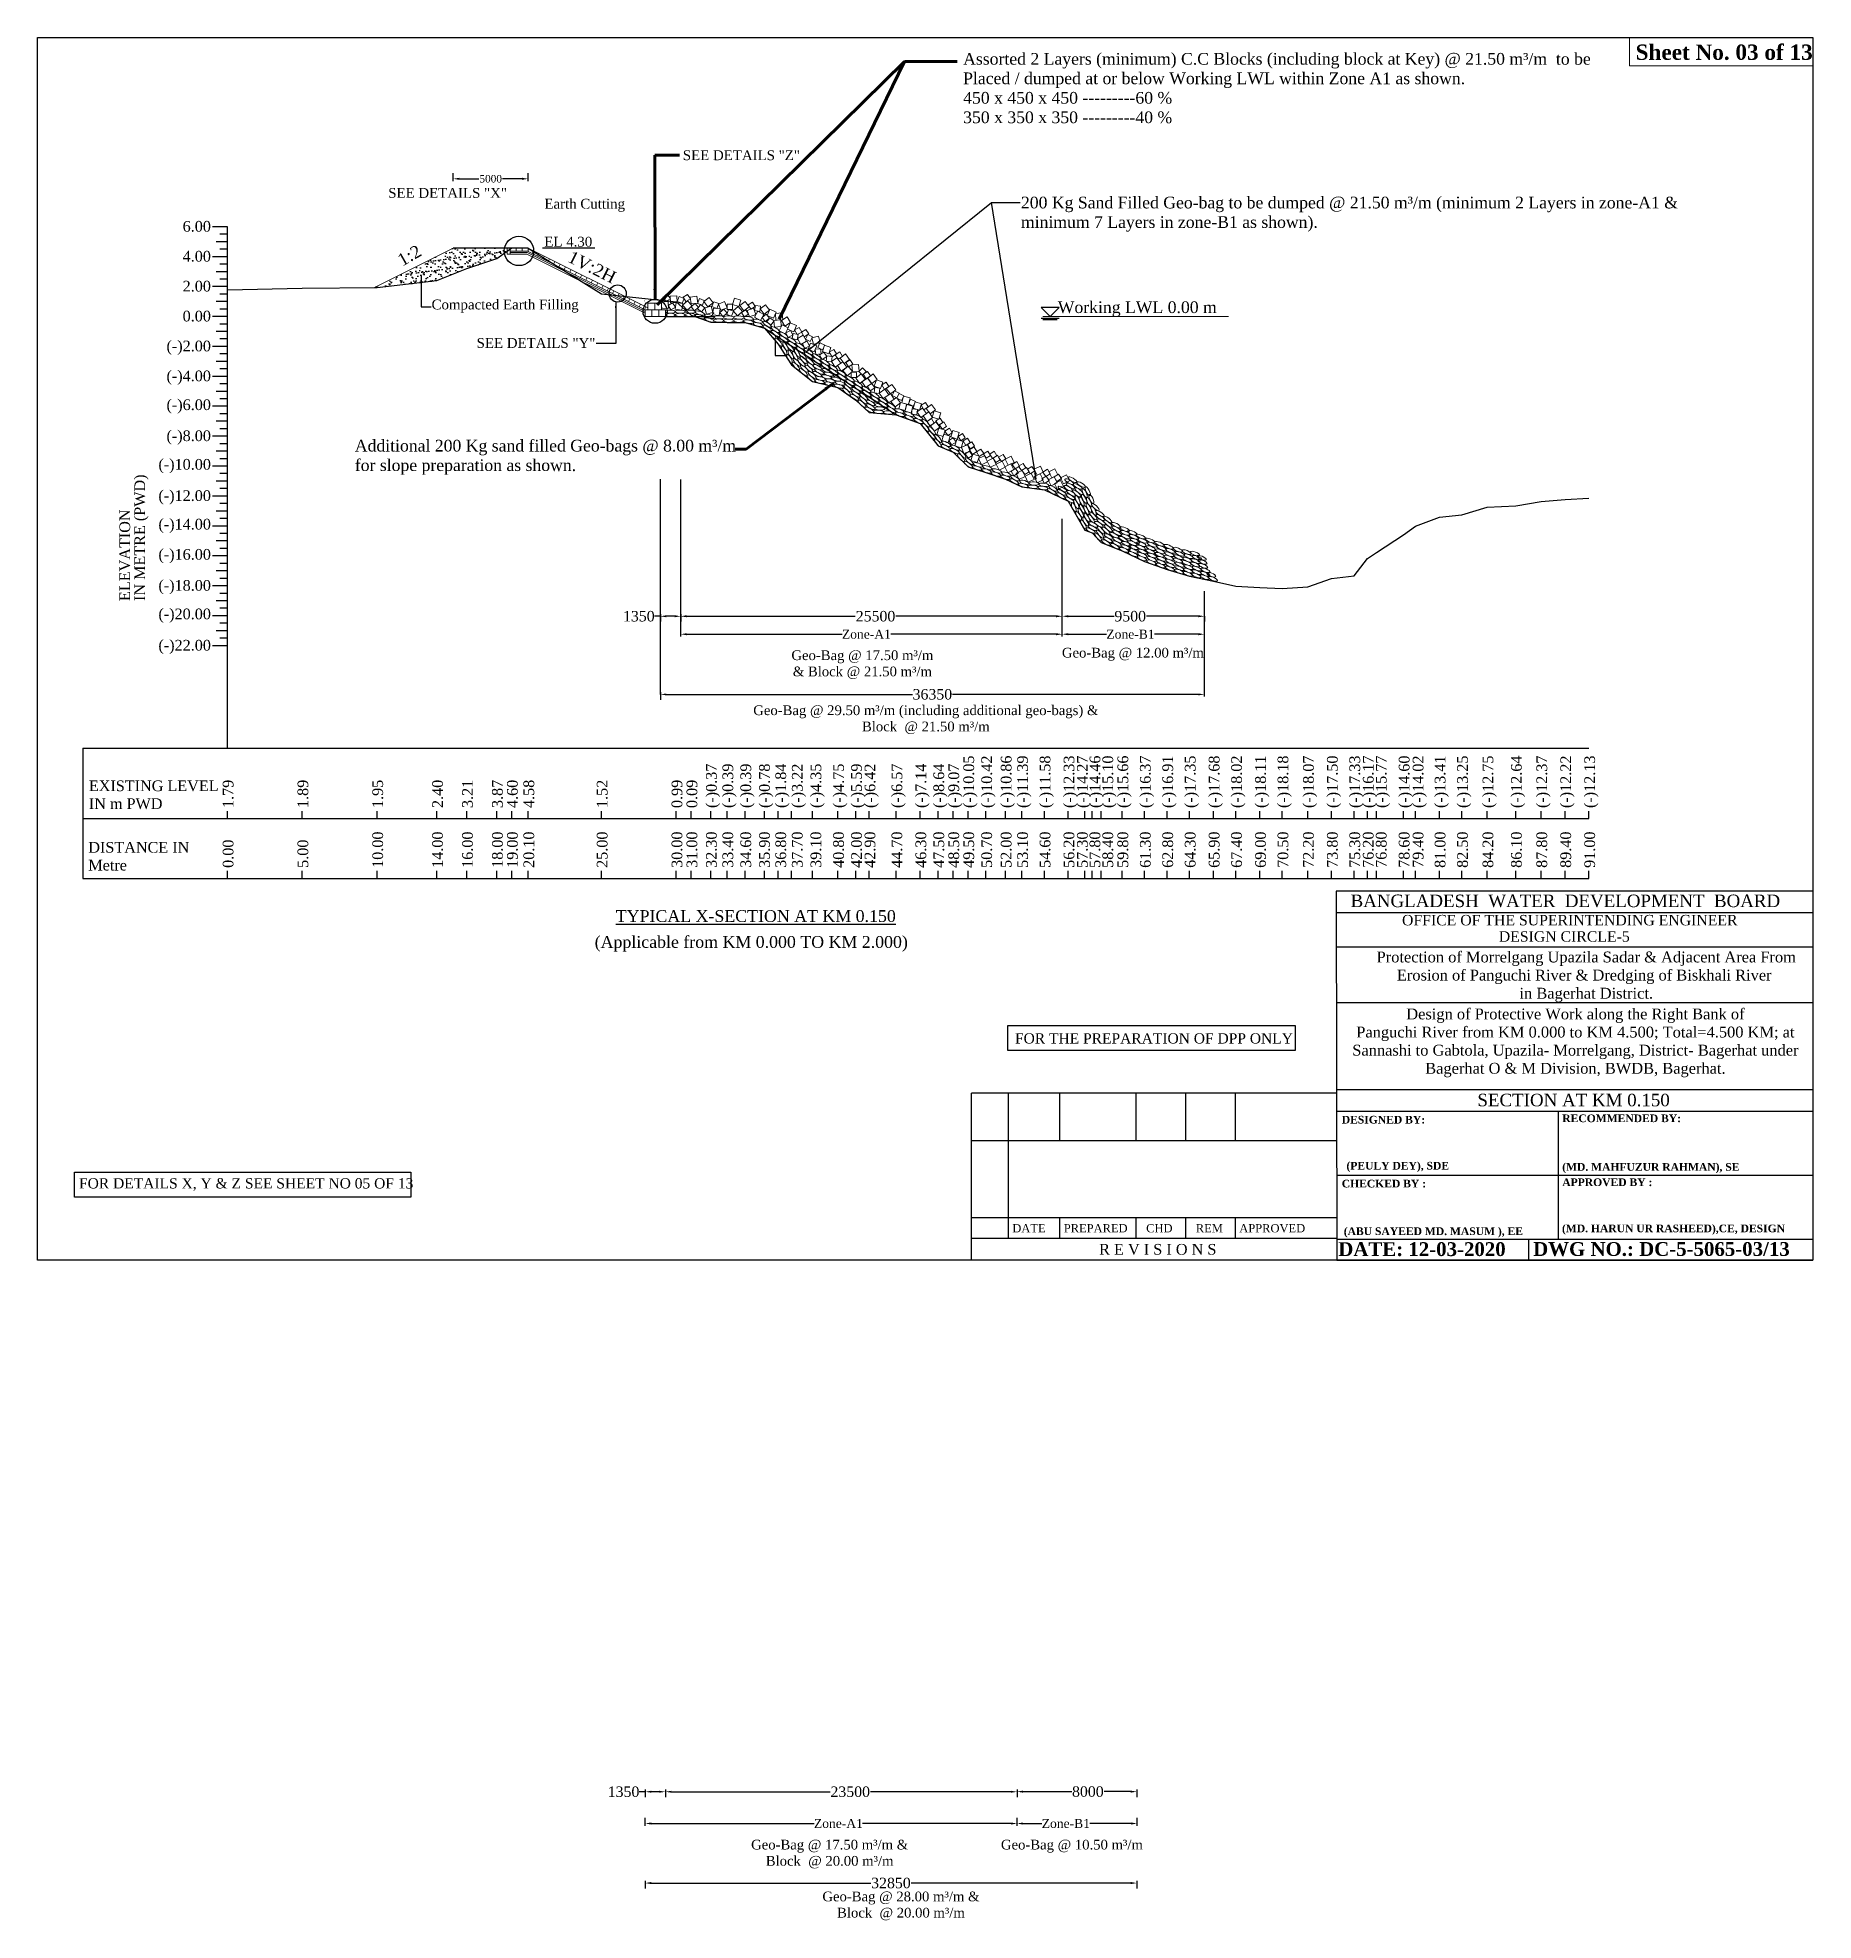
# Model space of a CAD drawing. Header units: metres. Extents: x -2434 to 11656, y -15288 to 8109.
# Drawn here: x -787.2 to -668.5, y -8386.2 to -8260.4 of the extents above; entities that cross this region are included whole.
import ezdxf
from ezdxf.enums import TextEntityAlignment as Align

# ---------------------------------------------------------------- set-up
doc = ezdxf.new("R2010")
doc.units = ezdxf.units.M
doc.layers.add('LINE', color=7, linetype='Continuous')
doc.styles.add('Kazi_T_H', font='timesbd.ttf')
doc.styles.get("Standard").update_dxf_attribs({"font": 'times.ttf'})
doc.dimstyles.get("Standard").update_dxf_attribs({"dimtxt": 0.5, "dimasz": 0.4075, "dimexe": 0.364, "dimexo": 0.219, "dimgap": 0.09, "dimtad": 0, "dimdec": 0, "dimlfac": 1000, "dimzin": 0, "dimdsep": 46, "dimtxsty": 'Standard', "dimcen": 0.09, "dimadec": 0, "dimazin": 0, "dimtfac": 1, "dimtdec": 0, "dimtofl": 0, "dimtmove": 0, "dimatfit": 3, "dimfxl": 1, "dimtolj": 1, "dimtzin": 0, "dimarcsym": 0})

msp = doc.modelspace()

# ---------------------------------------------------------------- texts
at = {"color": 0, "lineweight": -2}
for s, p in [('6.00', (-775.596755, -8273.372656)), ('4.00', (-775.596755, -8275.372656)), ('2.00', (-775.596755, -8277.372656)), ('0.00', (-775.596755, -8279.372656)), ('(-)2.00', (-775.596755, -8281.372656)), ('(-)4.00', (-775.596755, -8283.372656)), ('(-)6.00', (-775.596755, -8285.297656)), ('(-)8.00', (-775.596755, -8287.372656)), ('(-)10.00', (-775.596755, -8289.281603)), ('(-)12.00', (-775.596755, -8291.372656)), ('(-)14.00', (-775.596755, -8293.281603)), ('(-)16.00', (-775.596755, -8295.297656)), ('(-)18.00', (-775.596755, -8297.372656)), ('(-)20.00', (-775.596755, -8299.281603)), ('(-)22.00', (-775.596755, -8301.372656))]:
    msp.add_text(s, height=0.715, dxfattribs=at).set_placement(p, align=Align.RIGHT)
for s, p in [('IN METRE (PWD)', (-779.996755, -8298.060169)), ('ELEVATION', (-780.996755, -8298.060169)), ('(-)0.37', (-741.79344, -8311.897274)), ('(-)1.84', (-737.155899, -8311.897274)), ('(-)6.57', (-729.39344, -8311.897274)), ('(-)7.14', (-727.79344, -8311.897274)), ('(-)8.64', (-726.59344, -8311.897274)), ('(-)9.07', (-725.59344, -8311.897274)), ('(-)10.05', (-724.59344, -8311.897274)), ('(-)10.42', (-723.39344, -8311.897274)), ('(-)10.86', (-722.09344, -8311.897274)), ('(-)11.39', (-720.99344, -8311.897274)), ('(-)11.58', (-719.49344, -8311.897274)), ('(-)12.33', (-717.89344, -8311.897274)), ('(-)14.27', (-717.000965, -8311.897274)), ('(-)14.46', (-716.159458, -8311.897274)), ('(-)15.10', (-715.298365, -8311.897274)), ('(-)15.66', (-714.29344, -8311.897274)), ('(-)16.37', (-712.79344, -8311.897274)), ('(-)16.91', (-711.29344, -8311.897274)), ('(-)17.35', (-709.79344, -8311.897274)), ('(-)17.68', (-708.19344, -8311.897274)), ('(-)18.02', (-706.69344, -8311.897274)), ('(-)18.11', (-705.09344, -8311.897274)), ('(-)18.18', (-703.59344, -8311.897274)), ('(-)18.07', (-701.89344, -8311.897274)), ('(-)17.50', (-700.29344, -8311.897274)), ('(-)17.33', (-698.79344, -8311.897274)), ('(-)16.17', (-697.89344, -8311.897274)), ('(-)15.77', (-697.027193, -8311.897274)), ('(-)14.60', (-695.49344, -8311.897274)), ('(-)14.02', (-694.563385, -8311.897274)), ('(-)13.41', (-693.09344, -8311.897274)), ('(-)13.25', (-691.59344, -8311.897274)), ('(-)12.75', (-689.89344, -8311.897274)), ('(-)12.64', (-687.99344, -8311.897274)), ('(-)12.37', (-686.29344, -8311.897274)), ('(-)12.22', (-684.69344, -8311.897274)), ('(-)12.13', (-683.09344, -8311.897274)), ('1.79', (-774.09344, -8311.897274)), ('1.89', (-769.09344, -8311.897274)), ('1.95', (-764.09344, -8311.897274)), ('2.40', (-760.09344, -8311.897274)), ('3.21', (-758.09344, -8311.897274)), ('3.87', (-756.09344, -8311.897274)), ('4.60', (-755.09344, -8311.897274)), ('4.58', (-753.99344, -8311.897274)), ('1.52', (-749.09344, -8311.897274)), ('0.99', (-744.09344, -8311.897274)), ('0.09', (-743.09344, -8311.897274)), ('(-)0.39', (-740.69344, -8311.897274)), ('(-)0.39', (-739.49344, -8311.897274)), ('(-)0.78', (-738.241824, -8311.897274)), ('(-)3.22', (-736.053559, -8311.897274)), ('(-)4.35', (-734.807515, -8311.897274)), ('(-)4.75', (-733.29344, -8311.897274)), ('(-)5.59', (-732.09344, -8311.897274)), ('(-)6.42', (-731.19344, -8311.897274)), ('10.00', (-764.09344, -8315.897274)), ('14.00', (-760.09344, -8315.897274)), ('16.00', (-758.09344, -8315.897274)), ('18.00', (-756.09344, -8315.897274)), ('19.00', (-755.09344, -8315.897274)), ('20.10', (-753.99344, -8315.897274)), ('25.00', (-749.09344, -8315.897274)), ('30.00', (-744.09344, -8315.897274)), ('31.00', (-743.09344, -8315.897274)), ('32.30', (-741.79344, -8315.897274)), ('33.40', (-740.69344, -8315.897274)), ('34.60', (-739.49344, -8315.897274)), ('35.90', (-738.241824, -8315.897274)), ('36.80', (-737.155899, -8315.897274)), ('37.70', (-736.053559, -8315.897274)), ('39.10', (-734.807515, -8315.897274)), ('40.80', (-733.29344, -8315.897274)), ('42.00', (-732.09344, -8315.897274)), ('42.90', (-731.19344, -8315.897274)), ('44.70', (-729.39344, -8315.897274)), ('46.30', (-727.79344, -8315.897274)), ('47.50', (-726.59344, -8315.897274)), ('48.50', (-725.59344, -8315.897274)), ('49.50', (-724.59344, -8315.897274)), ('50.70', (-723.39344, -8315.897274)), ('52.00', (-722.09344, -8315.897274)), ('53.10', (-720.99344, -8315.897274)), ('54.60', (-719.49344, -8315.897274)), ('56.20', (-717.89344, -8315.897274)), ('57.30', (-717.000965, -8315.897274)), ('57.80', (-716.159458, -8315.897274)), ('58.40', (-715.298365, -8315.897274)), ('59.80', (-714.29344, -8315.897274)), ('61.30', (-712.79344, -8315.897274)), ('62.80', (-711.29344, -8315.897274)), ('64.30', (-709.79344, -8315.897274)), ('65.90', (-708.19344, -8315.897274)), ('67.40', (-706.69344, -8315.897274)), ('69.00', (-705.09344, -8315.897274)), ('70.50', (-703.59344, -8315.897274)), ('72.20', (-701.89344, -8315.897274)), ('73.80', (-700.29344, -8315.897274)), ('75.30', (-698.79344, -8315.897274)), ('76.20', (-697.89344, -8315.897274)), ('76.80', (-697.027193, -8315.897274)), ('78.60', (-695.49344, -8315.897274)), ('79.40', (-694.563385, -8315.897274)), ('81.00', (-693.09344, -8315.897274)), ('82.50', (-691.59344, -8315.897274)), ('84.20', (-689.89344, -8315.897274)), ('86.10', (-687.99344, -8315.897274)), ('87.80', (-686.29344, -8315.897274)), ('89.40', (-684.69344, -8315.897274)), ('91.00', (-683.09344, -8315.897274)), ('0.00', (-774.09344, -8315.897274)), ('5.00', (-769.09344, -8315.897274))]:
    msp.add_text(s, height=0.715, rotation=90, dxfattribs=at).set_placement(p)
at = {"color": 0, "lineweight": -2, "char_height": 0.715, "attachment_point": 1}
for s, insert, width in [('EXISTING LEVEL IN m PWD', (-783.753463, -8310.054738), 8.82203068), ('DISTANCE IN Metre', (-783.7912, -8314.165656), 6.93160649)]:
    msp.add_mtext(s, dxfattribs=dict(at, insert=insert, width=width))
at = {"char_height": 0.78947585, "attachment_point": 1}
for s, insert in [('{\\LTYPICAL X-SECTION AT KM 0.150}', (-748.538528, -8318.72296)), ('(Applicable from KM 0.000 TO KM 2.000)', (-749.949852, -8320.451873))]:
    msp.add_mtext(s, dxfattribs=dict(at, insert=insert))
at = {"layer": 'LINE', "color": 0, "linetype": 'ByBlock', "lineweight": -3, "ltscale": 0.5}
for s, rotation, p in [('1:2', 29.68609056, (-762.81917, -8275.715133)), ('1V:2H ', 333.44017494, (-751.823652, -8275.349744))]:
    msp.add_text(s, height=0.825, rotation=rotation, dxfattribs=at).set_placement(p)
for s, height, p in [('BANGLADESH  WATER  DEVELOPMENT  BOARD', 0.83653579, (-685.075899, -8318.519316)), ('OFFICE OF THE SUPERINTENDING ENGINEER', 0.6977248, (-684.781804, -8319.73944)), ('DESIGN CIRCLE-5', 0.6977248, (-685.149111, -8320.830712)), ('SECTION AT KM 0.150', 0.83726976, (-684.526574, -8331.831875)), ('R E V I S I O N S', 0.71860362, (-712.31684, -8341.750442))]:
    msp.add_text(s, height=height, dxfattribs=at).set_placement(p, align=Align.CENTER)
at = {"layer": 'LINE', "color": 0, "linetype": 'ByBlock', "lineweight": -3, "ltscale": 0.5, "style": 'Kazi_T_H'}
for s, height, p in [('DESIGNED BY:', 0.51258201, (-700.021994, -8332.984012)), ('RECOMMENDED BY:', 0.51258201, (-685.283739, -8332.892431)), ('(PEULY DEY), SDE', 0.51258201, (-699.708767, -8336.059897)), ('APPROVED BY :', 0.51258201, (-685.283739, -8337.163948)), ('(MD. MAHFUZUR RAHMAN), SE ', 0.51258201, (-685.288334, -8336.141216)), ('CHECKED BY :', 0.51258201, (-700.021994, -8337.255529)), ('(ABU SAYEED MD. MASUM ), EE', 0.51258201, (-699.886665, -8340.438397)), ('DATE: 12-03-2020', 0.92264762, (-700.252112, -8341.840905)), ('DWG NO.: DC-5-5065-03/13', 0.92264762, (-687.229531, -8341.831593))]:
    msp.add_text(s, height=height, dxfattribs=at).set_placement(p)
at = {"layer": 'LINE', "color": 0, "linetype": 'ByBlock', "lineweight": -3, "ltscale": 0.5}
for s, p in [('DATE', (-722.037127, -8340.258353)), ('PREPARED', (-718.599744, -8340.258353)), ('CHD', (-713.092038, -8340.258353)), ('REM', (-709.773802, -8340.258353)), ('APPROVED', (-706.86975, -8340.258353))]:
    msp.add_text(s, height=0.552245, dxfattribs=at).set_placement(p)
at = {"layer": 'LINE', "color": 7, "lineweight": 13, "ltscale": 0.5, "attachment_point": 1}
for s, insert, char_height, width in [('{\\fTimes New Roman|b1|i0|c0|p18;Sheet No. 03 of 13}', (-680.381856, -8260.864134), 1.02599024, 12.68350535), ('Assorted 2 Layers (minimum) C.C Blocks (including block at Key) @ 21.50 {\\C0;m³/m}  to be Placed / dumped at or below Working LWL within Zone A1 as shown. \\P450 x 450 x 450 ---------60 %\\P350 x 350 x 350 ---------40 %', (-725.323009, -8261.430105), 0.781767752, 43.00306746), ('Working LWL 0.00 m', (-718.997969, -8278.030718), 0.78176775, 30.04400339)]:
    msp.add_mtext(s, dxfattribs=dict(at, insert=insert, char_height=char_height, width=width))
at = {"layer": 'LINE', "color": 0, "linetype": 'ByBlock', "lineweight": -3, "ltscale": 0.5}
for s, insert, char_height, width, attachment_point in [('SEE DETAILS "Z"', (-744.059548, -8267.936457), 0.65828823, 9.99557303, 1), ('200 Kg Sand Filled Geo-bag to be dumped @ 21.50 m³/m ({\\C7;minimum} 2 Layers in zone-A1 & {\\C7;minimum} 7 Layers in zone-B1 as shown).', (-721.461622, -8271.036036), 0.781767752, 44.3343089, 1), ('Additional 200 Kg sand filled Geo-bags @ 8.00 m³/m\\Pfor slope preparation as shown.', (-765.979264, -8287.285554), 0.78176775, 44.3343089, 1), ('Geo-Bag @ 17.50 m³/m \\P& Block @ 21.50 m³/m', (-732.057583, -8301.358904), 0.65, 10.40789923, 2), ('Geo-Bag @ 12.00 m³/m  ', (-713.977875, -8301.188974), 0.65, 10.3171108, 2), ('Geo-Bag @ 29.50 m³/m (including additional geo-bags) &\\PBlock  @ 21.50 m³/m ', (-727.817391, -8305.036294), 0.65, 45.73135957, 2), ('{\\fTimes New Roman|b1|i0|c0|p18; }Protection of Morrelgang Upazila Sadar & Adjacent Area From \\PErosion of Panguchi River & Dredging of Biskhali River\\P in Bagerhat District.', (-683.816115, -8321.489974), 0.726296, 46.93933881, 2), ('Design of Protective Work along the Right Bank of \\PPanguchi River from KM 0.000 to KM 4.500; Total=4.500 KM; at Sannashi to Gabtola, Upazila- Morrelgang, District- Bagerhat under Bagerhat O & M Division, BWDB, Bagerhat.', (-684.404988, -8325.296488), 0.726295999, 31.73925022, 2), ('Geo-Bag @ 17.50 m³/m &\\PBlock  @ 20.00 m³/m ', (-734.245712, -8380.856514), 0.65, 10.3171108, 2), ('Geo-Bag @ 10.50 m³/m ', (-718.053825, -8380.856514), 0.65, 10.33756626, 2), ('Geo-Bag @ 28.00 m³/m &\\PBlock  @ 20.00 m³/m ', (-729.481229, -8384.320341), 0.65, 10.29986898, 2)]:
    msp.add_mtext(s, dxfattribs=dict(at, insert=insert, char_height=char_height, width=width, attachment_point=attachment_point))
for s, insert, char_height, attachment_point in [('SEE DETAILS "X"', (-763.74842, -8270.453683), 0.65828823, 1), ('Earth Cutting', (-753.308426, -8271.178101), 0.65828823, 1), ('EL 4.30', (-750.112164, -8273.715013), 0.6582882, 3), ('Compacted Earth Filling', (-751.018708, -8277.911278), 0.65828823, 3), ('SEE DETAILS "Y"', (-749.903887, -8280.482867), 0.65828823, 3)]:
    msp.add_mtext(s, dxfattribs=dict(at, insert=insert, char_height=char_height, attachment_point=attachment_point))
at = {"layer": 'LINE', "color": 0, "linetype": 'ByBlock', "lineweight": 30, "ltscale": 0.5, "char_height": 0.68631446, "width": 67.13921254, "attachment_point": 1}
for s, insert in [('\\pi-812,l812,t405.9,812;FOR THE PREPARATION OF DPP ONLY', (-721.860316, -8326.951075)), ('FOR DETAILS X, Y & Z SEE SHEET NO 05 OF 13', (-784.413851, -8336.638955))]:
    msp.add_mtext(s, dxfattribs=dict(at, insert=insert))
at = {"layer": 'LINE', "color": 0, "linetype": 'ByBlock', "lineweight": -3, "ltscale": 0.5, "insert": (-677.849521, -8339.739354), "char_height": 0.51258201, "width": 16.57940615, "attachment_point": 2, "style": 'Kazi_T_H'}
msp.add_mtext('(MD. HARUN UR RASHEED),CE, DESIGN', dxfattribs=at)

# ---------------------------------------------------------------- blocks, each defined once
blk = doc.blocks.new('*D1188')
at = {"color": 0, "lineweight": -2, "ltscale": 0.5}
for p, q in [((-746.57, -8377.65), (-746.98, -8377.65)), ((-746.57, -8377.5), (-746.57, -8378.01)), ((-745.63, -8377.65), (-746.17, -8377.65)), ((-745.22, -8377.5), (-745.22, -8378.01))]:
    blk.add_line(p, q, dxfattribs=at)
at = {"color": 0, "linetype": 'Continuous', "lineweight": -3, "ltscale": 0.5}
for points in [[(-746.17, -8377.58), (-746.17, -8377.71), (-746.57, -8377.65)], [(-745.63, -8377.58), (-745.63, -8377.71), (-745.22, -8377.65)]]:
    blk.add_solid(points, dxfattribs=at)
at = {"layer": 'Defpoints', "color": 0, "linetype": 'Continuous', "lineweight": -3, "ltscale": 0.5}
for p in [(-746.57, -8375.01), (-745.22, -8375.01), (-745.22, -8377.65)]:
    blk.add_point(p, dxfattribs=at)
at = {"color": 0, "linetype": 'Continuous', "lineweight": -3, "ltscale": 0.5, "insert": (-748.02, -8377.65), "char_height": 0.5, "attachment_point": 5}
blk.add_mtext('\\A1;{\\H1.4x;1350}', dxfattribs=at)
blk = doc.blocks.new('*D1189')
at = {"color": 0, "lineweight": -2, "ltscale": 0.5}
for p, q in [((-745.22, -8377.5), (-745.22, -8378.01)), ((-744.82, -8377.65), (-734.22, -8377.65)), ((-722.13, -8377.65), (-731.52, -8377.65)), ((-721.72, -8377.5), (-721.72, -8378.01))]:
    blk.add_line(p, q, dxfattribs=at)
at = {"color": 0, "linetype": 'Continuous', "lineweight": -3, "ltscale": 0.5}
for points in [[(-744.82, -8377.58), (-744.82, -8377.71), (-745.22, -8377.65)], [(-722.13, -8377.58), (-722.13, -8377.71), (-721.72, -8377.65)]]:
    blk.add_solid(points, dxfattribs=at)
at = {"layer": 'Defpoints', "color": 0, "linetype": 'Continuous', "lineweight": -3, "ltscale": 0.5}
for p in [(-745.22, -8365.36), (-721.72, -8365.36), (-721.72, -8377.65)]:
    blk.add_point(p, dxfattribs=at)
at = {"color": 0, "linetype": 'Continuous', "lineweight": -3, "ltscale": 0.5, "insert": (-732.87, -8377.65), "char_height": 0.5, "attachment_point": 5}
blk.add_mtext('\\A1;{\\H1.4x;23500}', dxfattribs=at)
blk = doc.blocks.new('*D1190')
at = {"color": 0, "lineweight": -2, "ltscale": 0.5}
for p, q in [((-746.57, -8379.92), (-746.57, -8379.4)), ((-721.72, -8379.92), (-721.72, -8379.4)), ((-746.17, -8379.77), (-735.29, -8379.77)), ((-722.13, -8379.77), (-732.04, -8379.77))]:
    blk.add_line(p, q, dxfattribs=at)
at = {"color": 0, "linetype": 'Continuous', "lineweight": -3, "ltscale": 0.5}
for points in [[(-746.17, -8379.7), (-746.17, -8379.84), (-746.57, -8379.77)], [(-722.13, -8379.7), (-722.13, -8379.84), (-721.72, -8379.77)]]:
    blk.add_solid(points, dxfattribs=at)
at = {"layer": 'Defpoints', "color": 0, "linetype": 'Continuous', "lineweight": -3, "ltscale": 0.5}
for p in [(-721.72, -8379.77), (-746.57, -8381.67), (-721.72, -8383.75)]:
    blk.add_point(p, dxfattribs=at)
at = {"color": 0, "linetype": 'Continuous', "lineweight": -3, "ltscale": 0.5, "insert": (-733.66, -8379.77), "char_height": 0.5, "attachment_point": 5}
blk.add_mtext('\\A1;{\\H1.2x;Zone-A1}', dxfattribs=at)
blk = doc.blocks.new('*D1191')
at = {"color": 0, "lineweight": -2, "ltscale": 0.5}
for p, q in [((-746.57, -8383.6), (-746.57, -8384.11)), ((-746.17, -8383.75), (-731.49, -8383.75)), ((-714.13, -8383.75), (-728.8, -8383.75)), ((-713.72, -8383.6), (-713.72, -8384.11))]:
    blk.add_line(p, q, dxfattribs=at)
at = {"color": 0, "linetype": 'Continuous', "lineweight": -3, "ltscale": 0.5}
for points in [[(-746.17, -8383.68), (-746.17, -8383.82), (-746.57, -8383.75)], [(-714.13, -8383.68), (-714.13, -8383.82), (-713.72, -8383.75)]]:
    blk.add_solid(points, dxfattribs=at)
at = {"layer": 'Defpoints', "color": 0, "linetype": 'Continuous', "lineweight": -3, "ltscale": 0.5}
for p in [(-746.57, -8371.55), (-713.72, -8371.55), (-713.72, -8383.75)]:
    blk.add_point(p, dxfattribs=at)
at = {"color": 0, "linetype": 'Continuous', "lineweight": -3, "ltscale": 0.5, "insert": (-730.15, -8383.75), "char_height": 0.5, "attachment_point": 5}
blk.add_mtext('\\A1;{\\H1.4x;32850}', dxfattribs=at)
blk = doc.blocks.new('*D1192')
at = {"color": 0, "lineweight": -2, "ltscale": 0.5}
for p, q in [((-721.72, -8379.92), (-721.72, -8379.4)), ((-713.7, -8379.92), (-713.7, -8379.4)), ((-721.32, -8379.77), (-720.06, -8379.77)), ((-714.1, -8379.77), (-716.85, -8379.77))]:
    blk.add_line(p, q, dxfattribs=at)
at = {"color": 0, "linetype": 'Continuous', "lineweight": -3, "ltscale": 0.5}
for points in [[(-721.32, -8379.7), (-721.32, -8379.84), (-721.72, -8379.77)], [(-714.1, -8379.7), (-714.1, -8379.84), (-713.7, -8379.77)]]:
    blk.add_solid(points, dxfattribs=at)
at = {"layer": 'Defpoints', "color": 0, "linetype": 'Continuous', "lineweight": -3, "ltscale": 0.5}
for p in [(-713.7, -8379.77), (-721.72, -8381.67), (-713.7, -8380.86)]:
    blk.add_point(p, dxfattribs=at)
at = {"color": 0, "linetype": 'Continuous', "lineweight": -3, "ltscale": 0.5, "insert": (-718.46, -8379.77), "char_height": 0.5, "attachment_point": 5}
blk.add_mtext('\\A1;{\\H1.2x;Zone-B1}', dxfattribs=at)
blk = doc.blocks.new('*D1193')
at = {"color": 0, "lineweight": -2, "ltscale": 0.5}
for p, q in [((-721.72, -8377.49), (-721.72, -8378.01)), ((-721.32, -8377.64), (-718.06, -8377.64)), ((-714.13, -8377.64), (-715.91, -8377.64)), ((-713.72, -8377.49), (-713.72, -8378.01))]:
    blk.add_line(p, q, dxfattribs=at)
at = {"color": 0, "linetype": 'Continuous', "lineweight": -3, "ltscale": 0.5}
for points in [[(-721.32, -8377.57), (-721.32, -8377.71), (-721.72, -8377.64)], [(-714.13, -8377.57), (-714.13, -8377.71), (-713.72, -8377.64)]]:
    blk.add_solid(points, dxfattribs=at)
at = {"layer": 'Defpoints', "color": 0, "linetype": 'Continuous', "lineweight": -3, "ltscale": 0.5}
for p in [(-721.72, -8365.25), (-713.72, -8374.78), (-713.72, -8377.64)]:
    blk.add_point(p, dxfattribs=at)
at = {"color": 0, "linetype": 'Continuous', "lineweight": -3, "ltscale": 0.5, "insert": (-716.99, -8377.64), "char_height": 0.5, "attachment_point": 5}
blk.add_mtext('\\A1;{\\H1.4x;8000}', dxfattribs=at)
blk = doc.blocks.new('*D871')
at = {"color": 0, "lineweight": -2, "ltscale": 0.5}
for p, q in [((-759.4, -8269.99), (-759.4, -8269.47)), ((-758.99, -8269.84), (-757.69, -8269.84)), ((-754.8, -8269.84), (-756.1, -8269.84)), ((-754.4, -8269.99), (-754.4, -8269.47))]:
    blk.add_line(p, q, dxfattribs=at)
at = {"color": 0, "linetype": 'Continuous', "lineweight": -3, "ltscale": 0.5}
for points in [[(-758.99, -8269.77), (-758.99, -8269.91), (-759.4, -8269.84)], [(-754.8, -8269.77), (-754.8, -8269.91), (-754.4, -8269.84)]]:
    blk.add_solid(points, dxfattribs=at)
at = {"layer": 'Defpoints', "color": 0, "linetype": 'Continuous', "lineweight": -3, "ltscale": 0.5}
for p in [(-754.4, -8269.84), (-759.4, -8271.54), (-754.4, -8271.54)]:
    blk.add_point(p, dxfattribs=at)
at = {"color": 0, "linetype": 'Continuous', "lineweight": -3, "ltscale": 0.5, "insert": (-756.9, -8269.84), "char_height": 0.5, "attachment_point": 5}
blk.add_mtext('\\A1;5000', dxfattribs=at)
blk = doc.blocks.new('*D1178')
at = {"color": 0, "lineweight": -2, "ltscale": 0.5}
for p, q in [((-745.55, -8299.08), (-745.96, -8299.08)), ((-745.55, -8298.93), (-745.55, -8299.44)), ((-744.61, -8299.08), (-745.15, -8299.08)), ((-744.2, -8298.93), (-744.2, -8299.44))]:
    blk.add_line(p, q, dxfattribs=at)
at = {"color": 0, "linetype": 'Continuous', "lineweight": -3, "ltscale": 0.5}
for points in [[(-745.15, -8299.01), (-745.15, -8299.15), (-745.55, -8299.08)], [(-744.61, -8299.01), (-744.61, -8299.15), (-744.2, -8299.08)]]:
    blk.add_solid(points, dxfattribs=at)
at = {"layer": 'Defpoints', "color": 0, "linetype": 'Continuous', "lineweight": -3, "ltscale": 0.5}
for p in [(-745.55, -8297.13), (-744.2, -8297), (-744.2, -8299.08)]:
    blk.add_point(p, dxfattribs=at)
at = {"color": 0, "linetype": 'Continuous', "lineweight": -3, "ltscale": 0.5, "insert": (-747, -8299.08), "char_height": 0.5, "attachment_point": 5}
blk.add_mtext('\\A1;{\\H1.4x;1350}', dxfattribs=at)
blk = doc.blocks.new('*D1179')
at = {"color": 0, "lineweight": -2, "ltscale": 0.5}
for p, q in [((-744.2, -8300.43), (-744.2, -8299.92)), ((-718.7, -8300.43), (-718.7, -8299.92)), ((-743.8, -8300.28), (-733.42, -8300.28)), ((-719.11, -8300.28), (-730.16, -8300.28))]:
    blk.add_line(p, q, dxfattribs=at)
at = {"color": 0, "linetype": 'Continuous', "lineweight": -3, "ltscale": 0.5}
for points in [[(-743.8, -8300.21), (-743.8, -8300.35), (-744.2, -8300.28)], [(-719.11, -8300.21), (-719.11, -8300.35), (-718.7, -8300.28)]]:
    blk.add_solid(points, dxfattribs=at)
at = {"layer": 'Defpoints', "color": 0, "linetype": 'Continuous', "lineweight": -3, "ltscale": 0.5}
for p in [(-718.7, -8300.28), (-744.2, -8302.56), (-718.7, -8302.55)]:
    blk.add_point(p, dxfattribs=at)
at = {"color": 0, "linetype": 'Continuous', "lineweight": -3, "ltscale": 0.5, "insert": (-731.79, -8300.28), "char_height": 0.5, "attachment_point": 5}
blk.add_mtext('\\A1;{\\H1.2x;Zone-A1}', dxfattribs=at)
blk = doc.blocks.new('*D1180')
at = {"color": 0, "lineweight": -2, "ltscale": 0.5}
for p, q in [((-745.55, -8304.15), (-745.55, -8304.67)), ((-745.15, -8304.3), (-728.72, -8304.3)), ((-709.61, -8304.3), (-726.04, -8304.3)), ((-709.2, -8304.45), (-709.2, -8303.94))]:
    blk.add_line(p, q, dxfattribs=at)
at = {"color": 0, "linetype": 'Continuous', "lineweight": -3, "ltscale": 0.5}
for points in [[(-745.15, -8304.24), (-745.15, -8304.37), (-745.55, -8304.3)], [(-709.61, -8304.24), (-709.61, -8304.37), (-709.2, -8304.3)]]:
    blk.add_solid(points, dxfattribs=at)
at = {"layer": 'Defpoints', "color": 0, "linetype": 'Continuous', "lineweight": -3, "ltscale": 0.5}
for p in [(-745.55, -8303.65), (-709.2, -8304.3), (-709.2, -8308.81)]:
    blk.add_point(p, dxfattribs=at)
at = {"color": 0, "linetype": 'Continuous', "lineweight": -3, "ltscale": 0.5, "insert": (-727.38, -8304.3), "char_height": 0.5, "attachment_point": 5}
blk.add_mtext('\\A1;{\\H1.4x;36350}', dxfattribs=at)
blk = doc.blocks.new('*D1181')
at = {"color": 0, "lineweight": -2, "ltscale": 0.5}
for p, q in [((-718.7, -8300.43), (-718.7, -8299.92)), ((-709.2, -8300.43), (-709.2, -8299.92)), ((-718.3, -8300.28), (-715.75, -8300.28)), ((-709.61, -8300.28), (-712.54, -8300.28))]:
    blk.add_line(p, q, dxfattribs=at)
at = {"color": 0, "linetype": 'Continuous', "lineweight": -3, "ltscale": 0.5}
for points in [[(-718.3, -8300.21), (-718.3, -8300.35), (-718.7, -8300.28)], [(-709.61, -8300.21), (-709.61, -8300.35), (-709.2, -8300.28)]]:
    blk.add_solid(points, dxfattribs=at)
at = {"layer": 'Defpoints', "color": 0, "linetype": 'Continuous', "lineweight": -3, "ltscale": 0.5}
for p in [(-709.2, -8300.28), (-718.7, -8302.06), (-709.2, -8301.8)]:
    blk.add_point(p, dxfattribs=at)
at = {"color": 0, "linetype": 'Continuous', "lineweight": -3, "ltscale": 0.5, "insert": (-714.14, -8300.28), "char_height": 0.5, "attachment_point": 5}
blk.add_mtext('\\A1;{\\H1.2x;Zone-B1}', dxfattribs=at)
blk = doc.blocks.new('*D1182')
at = {"color": 0, "lineweight": -2, "ltscale": 0.5}
for p, q in [((-718.7, -8299.08), (-718.7, -8298.71)), ((-718.3, -8299.08), (-715.24, -8299.08)), ((-709.61, -8299.08), (-713.07, -8299.08)), ((-709.2, -8299.08), (-709.2, -8299.44))]:
    blk.add_line(p, q, dxfattribs=at)
at = {"color": 0, "linetype": 'Continuous', "lineweight": -3, "ltscale": 0.5}
for points in [[(-718.3, -8299.01), (-718.3, -8299.15), (-718.7, -8299.08)], [(-709.61, -8299.01), (-709.61, -8299.15), (-709.2, -8299.08)]]:
    blk.add_solid(points, dxfattribs=at)
at = {"layer": 'Defpoints', "color": 0, "linetype": 'Continuous', "lineweight": -3, "ltscale": 0.5}
for p in [(-718.7, -8299.08), (-709.2, -8299.04), (-709.2, -8299.08)]:
    blk.add_point(p, dxfattribs=at)
at = {"color": 0, "linetype": 'Continuous', "lineweight": -3, "ltscale": 0.5, "insert": (-714.16, -8299.08), "char_height": 0.5, "attachment_point": 5}
blk.add_mtext('\\A1;{\\H1.4x;9500}', dxfattribs=at)
blk = doc.blocks.new('*D1183')
at = {"color": 0, "lineweight": -2, "ltscale": 0.5}
for p, q in [((-744.2, -8299.08), (-744.2, -8298.71)), ((-718.7, -8299.08), (-718.7, -8298.71)), ((-743.8, -8299.08), (-732.53, -8299.08)), ((-719.11, -8299.08), (-729.83, -8299.08))]:
    blk.add_line(p, q, dxfattribs=at)
at = {"color": 0, "linetype": 'Continuous', "lineweight": -3, "ltscale": 0.5}
for points in [[(-743.8, -8299.01), (-743.8, -8299.15), (-744.2, -8299.08)], [(-719.11, -8299.01), (-719.11, -8299.15), (-718.7, -8299.08)]]:
    blk.add_solid(points, dxfattribs=at)
at = {"layer": 'Defpoints', "color": 0, "linetype": 'Continuous', "lineweight": -3, "ltscale": 0.5}
for p in [(-744.2, -8299.08), (-718.7, -8299.08), (-718.7, -8299.08)]:
    blk.add_point(p, dxfattribs=at)
at = {"color": 0, "linetype": 'Continuous', "lineweight": -3, "ltscale": 0.5, "insert": (-731.18, -8299.08), "char_height": 0.5, "attachment_point": 5}
blk.add_mtext('\\A1;{\\H1.4x;25500}', dxfattribs=at)

# ---------------------------------------------------------------- dimensions: what is measured, and where the dimension line sits
at = {"color": 0, "linetype": 'Continuous', "lineweight": -3, "ltscale": 0.5}
dim = msp.add_linear_dim(base=(-754.396755, -8269.838903), p1=(-759.396755, -8271.543605), p2=(-754.396755, -8271.543605), dimstyle='Standard', override={"dimfxl": 0.15, "dimfxlon": 1}, dxfattribs=at)
dim.commit()
dim.dimension.update_dxf_attribs({"geometry": '*D871', "text_midpoint": (-756.896755, -8269.838903)})
for base, p1, p2, text, picture, middle in [((-744.202646, -8299.07882), (-745.552646, -8297.132693), (-744.202646, -8296.999277), '{\\H1.4x;<>}', '*D1178', (-747.00476, -8299.07882)), ((-718.702646, -8299.07882), (-744.202646, -8299.07882), (-718.702646, -8299.07882), '{\\H1.4x;<>}', '*D1183', (-731.178732, -8299.07882)), ((-709.202646, -8299.07882), (-718.702646, -8299.07882), (-709.202646, -8299.036721), '{\\H1.4x;<>}', '*D1182', (-714.157378, -8299.07882)), ((-718.702646, -8300.282898), (-744.202646, -8302.561168), (-718.702646, -8302.547605), '{\\H1.2x;Zone-A1}', '*D1179', (-731.78765, -8300.282898)), ((-709.202646, -8300.282898), (-718.702646, -8302.058814), (-709.202646, -8301.800114), '{\\H1.2x;Zone-B1}', '*D1181', (-714.144903, -8300.282898)), ((-721.722608, -8377.646203), (-745.222608, -8365.35615), (-721.722608, -8365.35615), '{\\H1.4x;<>}', '*D1189', (-732.870135, -8377.646203)), ((-713.722608, -8377.641895), (-721.722608, -8365.24915), (-713.722608, -8374.782166), '{\\H1.4x;<>}', '*D1193', (-716.985535, -8377.641895)), ((-745.222608, -8377.646203), (-746.572608, -8375.006942), (-745.222608, -8375.010595), '{\\H1.4x;<>}', '*D1188', (-748.024722, -8377.646203)), ((-721.722608, -8379.768059), (-746.572608, -8381.665022), (-721.722608, -8383.750366), '{\\H1.2x;Zone-A1}', '*D1190', (-733.664953, -8379.768059)), ((-713.696755, -8379.768059), (-721.722608, -8381.665022), (-713.696755, -8380.856514), '{\\H1.2x;Zone-B1}', '*D1192', (-718.459681, -8379.768059))]:
    dim = msp.add_linear_dim(base=base, p1=p1, p2=p2, text=text, dimstyle='Standard', override={"dimfxl": 0.15, "dimfxlon": 1}, dxfattribs=at)
    dim.commit()
    dim.dimension.update_dxf_attribs({"geometry": picture, "text_midpoint": middle, "dimtype": 160})
for base, p1, p2, picture, middle in [((-709.202646, -8304.302938), (-745.552646, -8303.646225), (-709.202646, -8308.809452), '*D1180', (-727.377646, -8304.302938)), ((-713.722608, -8383.750366), (-746.572608, -8371.553706), (-713.722608, -8371.553706), '*D1191', (-730.147608, -8383.750366))]:
    dim = msp.add_linear_dim(base=base, p1=p1, p2=p2, text='{\\H1.4x;<>}', dimstyle='Standard', override={"dimfxl": 0.15, "dimfxlon": 1}, dxfattribs=at)
    dim.commit()
    dim.dimension.update_dxf_attribs({"geometry": picture, "text_midpoint": middle})

# ---------------------------------------------------------------- hatches: boundary and pattern name
at = {"linetype": 'Continuous', "lineweight": -3, "ltscale": 0.5}
h = msp.add_hatch(dxfattribs=at)
h.set_pattern_fill('AR-SAND', color=0, scale=0.01, style=0)
h.set_pattern_definition([(37.5, (-1024.92386, -6047.15096), (-0.01600031, 0.48941324), [0, -0.38608, 0, -0.4318, 0, -0.41275]), (7.5, (-1024.92386, -6047.15096), (0.44952328, 0.7168251), [0, -0.20828, 0, -0.34798, 0, -0.13335]), (327.5, (-1025.2363, -6047.15096), (0.79099237, 0.001437185), [0, -0.127, 0, -0.4572, 0, -0.5969]), (317.5, (-1025.2363, -6047.15096), (0.76355645, 0.22292932), [0, -0.0635, 0, -0.29972, 0, -0.3429])])
h.paths.add_polyline_path([(-758.496755, -8275.837656), (-756.496755, -8275.177656), (-755.796755, -8274.666656), (-755.796755, -8274.467656), (-759.396755, -8274.467656), (-764.660689, -8277.099623), (-764.496755, -8277.097656), (-760.496755, -8276.647656)])

# ---------------------------------------------------------------- linework, layer by layer
at = {"color": 0, "lineweight": -2}
for p, q in [((-774.496755, -8273.047656), (-775.496755, -8273.047656)), ((-774.496755, -8273.547656), (-774.996755, -8273.547656)), ((-774.496755, -8307.891967), (-774.496755, -8273.047656)), ((-774.496755, -8274.047656), (-775.246755, -8274.047656)), ((-774.496755, -8274.547656), (-774.996755, -8274.547656)), ((-774.496755, -8275.047656), (-775.496755, -8275.047656)), ((-774.496755, -8276.047656), (-775.246755, -8276.047656)), ((-774.496755, -8275.547656), (-774.996755, -8275.547656)), ((-774.496755, -8277.047656), (-775.496755, -8277.047656)), ((-774.496755, -8276.547656), (-774.996755, -8276.547656)), ((-774.496755, -8278.047656), (-775.246755, -8278.047656)), ((-774.496755, -8277.547656), (-774.996755, -8277.547656)), ((-774.496755, -8278.547656), (-774.996755, -8278.547656)), ((-774.496755, -8279.047656), (-775.496755, -8279.047656)), ((-774.496755, -8279.547656), (-774.996755, -8279.547656)), ((-774.496755, -8281.047656), (-775.496755, -8281.047656)), ((-774.496755, -8280.047656), (-775.246755, -8280.047656)), ((-774.496755, -8280.547656), (-774.996755, -8280.547656)), ((-774.496755, -8282.047656), (-775.246755, -8282.047656)), ((-774.496755, -8281.547656), (-774.996755, -8281.547656)), ((-774.496755, -8283.047656), (-775.496755, -8283.047656)), ((-774.496755, -8282.547656), (-774.996755, -8282.547656)), ((-774.496755, -8283.547656), (-774.996755, -8283.547656)), ((-774.496755, -8285.047656), (-775.496755, -8285.047656)), ((-774.496755, -8284.047656), (-775.246755, -8284.047656)), ((-774.496755, -8284.547656), (-774.996755, -8284.547656)), ((-774.496755, -8286.047656), (-775.246755, -8286.047656)), ((-774.496755, -8285.547656), (-774.996755, -8285.547656)), ((-774.496755, -8287.047656), (-775.496755, -8287.047656)), ((-774.496755, -8286.547656), (-774.996755, -8286.547656)), ((-774.496755, -8287.547656), (-774.996755, -8287.547656)), ((-774.496755, -8288.047656), (-775.246755, -8288.047656)), ((-774.496755, -8288.547656), (-774.996755, -8288.547656)), ((-774.496755, -8289.047656), (-775.496755, -8289.047656)), ((-774.496755, -8290.047656), (-775.246755, -8290.047656)), ((-774.496755, -8289.547656), (-774.996755, -8289.547656)), ((-774.496755, -8291.047656), (-775.496755, -8291.047656)), ((-774.496755, -8290.547656), (-774.996755, -8290.547656)), ((-774.496755, -8292.047656), (-775.246755, -8292.047656)), ((-774.496755, -8291.547656), (-774.996755, -8291.547656)), ((-774.496755, -8292.547656), (-774.996755, -8292.547656)), ((-774.496755, -8293.047656), (-775.496755, -8293.047656)), ((-774.496755, -8293.547656), (-774.996755, -8293.547656)), ((-774.496755, -8295.047656), (-775.496755, -8295.047656)), ((-774.496755, -8294.047656), (-775.246755, -8294.047656)), ((-774.496755, -8294.547656), (-774.996755, -8294.547656)), ((-774.496755, -8296.047656), (-775.246755, -8296.047656)), ((-774.496755, -8295.547656), (-774.996755, -8295.547656)), ((-774.496755, -8297.047656), (-775.496755, -8297.047656)), ((-774.496755, -8296.547656), (-774.996755, -8296.547656)), ((-774.496755, -8297.547656), (-774.996755, -8297.547656)), ((-774.496755, -8298.047656), (-775.246755, -8298.047656)), ((-774.496755, -8298.547656), (-774.996755, -8298.547656)), ((-774.496755, -8299.047656), (-775.496755, -8299.047656)), ((-774.496755, -8300.047656), (-775.246755, -8300.047656)), ((-774.496755, -8299.547656), (-774.996755, -8299.547656)), ((-774.496755, -8301.047656), (-775.496755, -8301.047656)), ((-774.496755, -8300.547656), (-774.996755, -8300.547656)), ((-784.168566, -8307.891967), (-683.496755, -8307.891967)), ((-784.168566, -8312.597274), (-683.496755, -8312.597274)), ((-784.168566, -8316.597274), (-683.496755, -8316.597274))]:
    msp.add_line(p, q, dxfattribs=at)
at = {"color": 0, "linetype": 'Continuous', "lineweight": -3, "ltscale": 0.5}
for p, q in [((-774.496755, -8275.047656), (-774.496755, -8274.747656)), ((-754.396755, -8274.467656), (-759.396755, -8274.467656)), ((-754.396755, -8274.467656), (-755.796755, -8274.467656)), ((-749.945572, -8274.467656), (-753.433646, -8274.467656)), ((-745.222608, -8279.047656), (-741.996342, -8279.047456)), ((-737.889953, -8280.660111), (-737.889953, -8281.660111)), ((-737.889953, -8281.660111), (-737.19298, -8281.660111)), ((-737.113041, -8281.660111), (-737.074424, -8281.660111)), ((-745.552646, -8304.302938), (-745.552646, -8289.912865)), ((-744.202646, -8300.175898), (-744.202646, -8289.928958)), ((-718.702646, -8300.282898), (-718.702646, -8292.574253)), ((-709.202646, -8304.302938), (-709.202646, -8297.401874)), ((-700.35799, -8342.109744), (-668.526619, -8342.109744))]:
    msp.add_line(p, q, dxfattribs=at)
at = {"linetype": 'ByBlock', "lineweight": 13, "ltscale": 0.5}
for p, q in [((-764.660689, -8277.099623), (-759.396755, -8274.467656)), ((-754.491182, -8274.867656), (-755.796755, -8274.867656)), ((-754.396755, -8274.667656), (-755.596755, -8274.667656)), ((-754.467575, -8274.767656), (-755.596755, -8274.767656)), ((-746.572608, -8278.826943), (-754.491182, -8274.867656)), ((-746.572608, -8278.715139), (-754.467575, -8274.767656)), ((-746.572608, -8278.603336), (-754.443969, -8274.667656)), ((-746.389407, -8278.47133), (-754.396755, -8274.467656))]:
    msp.add_line(p, q, dxfattribs=at)
at = {"linetype": 'ByBlock', "lineweight": 18, "ltscale": 0.5}
for p, q in [((-755.796755, -8274.467656), (-755.796755, -8274.867656)), ((-755.596755, -8274.467656), (-755.596755, -8274.867656)), ((-755.196755, -8274.467656), (-755.196755, -8274.667656)), ((-754.796755, -8274.467656), (-754.796755, -8274.667656)), ((-754.396755, -8274.467656), (-754.396755, -8274.667656)), ((-754.124783, -8274.827248), (-754.035341, -8274.648363)), ((-753.767012, -8275.006134), (-753.67757, -8274.827248)), ((-753.409242, -8275.185019), (-753.319799, -8275.006134)), ((-753.051471, -8275.363905), (-752.962028, -8275.185019)), ((-752.6937, -8275.54279), (-752.604257, -8275.363905)), ((-752.335929, -8275.721676), (-752.246486, -8275.54279)), ((-751.978158, -8275.900561), (-751.888715, -8275.721676)), ((-751.620387, -8276.079446), (-751.530944, -8275.900561)), ((-751.262616, -8276.258332), (-751.173174, -8276.079446)), ((-750.904845, -8276.437217), (-750.815403, -8276.258332)), ((-750.547075, -8276.616103), (-750.457632, -8276.437217)), ((-750.189304, -8276.794988), (-750.099861, -8276.616103)), ((-749.831533, -8276.973874), (-749.74209, -8276.794988)), ((-749.473762, -8277.152759), (-749.384319, -8276.973874)), ((-749.115991, -8277.331644), (-749.026548, -8277.152759)), ((-748.75822, -8277.51053), (-748.668777, -8277.331644)), ((-748.400449, -8277.689415), (-748.311007, -8277.51053)), ((-748.042678, -8277.868301), (-747.953236, -8277.689415)), ((-747.684908, -8278.047186), (-747.595465, -8277.868301)), ((-747.327137, -8278.226072), (-747.237694, -8278.047186)), ((-746.969366, -8278.404957), (-746.879923, -8278.226072)), ((-746.969366, -8278.404957), (-746.879923, -8278.226072)), ((-746.611595, -8278.583843), (-746.522152, -8278.404957))]:
    msp.add_line(p, q, dxfattribs=at)
at = {"color": 2, "linetype": 'Continuous', "lineweight": -3, "ltscale": 0.5}
msp.add_line((-738.59946, -8279.826844), (-729.796755, -8285.617656), dxfattribs=at)
for p, q in [((-784.168566, -8307.891967), (-784.168566, -8316.597274)), ((-774.496755, -8312.597274), (-774.496755, -8312.097274)), ((-769.496755, -8312.597274), (-769.496755, -8312.097274)), ((-764.496755, -8312.597274), (-764.496755, -8312.097274)), ((-760.496755, -8312.597274), (-760.496755, -8312.097274)), ((-758.496755, -8312.597274), (-758.496755, -8312.097274)), ((-756.496755, -8312.597274), (-756.496755, -8312.097274)), ((-755.496755, -8312.597274), (-755.496755, -8312.097274)), ((-754.396755, -8312.597274), (-754.396755, -8312.097274)), ((-749.496755, -8312.597274), (-749.496755, -8312.097274)), ((-744.496755, -8312.597274), (-744.496755, -8312.097274)), ((-743.496755, -8312.597274), (-743.496755, -8312.097274)), ((-742.196755, -8312.597274), (-742.196755, -8312.097274)), ((-741.096755, -8312.597274), (-741.096755, -8312.097274)), ((-739.896755, -8312.597274), (-739.896755, -8312.097274)), ((-738.596755, -8312.597274), (-738.596755, -8312.097274)), ((-737.696755, -8312.597274), (-737.696755, -8312.097274)), ((-736.796755, -8312.597274), (-736.796755, -8312.097274)), ((-735.396755, -8312.597274), (-735.396755, -8312.097274)), ((-733.696755, -8312.597274), (-733.696755, -8312.097274)), ((-732.496755, -8312.597274), (-732.496755, -8312.097274)), ((-731.596755, -8312.597274), (-731.596755, -8312.097274)), ((-729.796755, -8312.597274), (-729.796755, -8312.097274)), ((-728.196755, -8312.597274), (-728.196755, -8312.097274)), ((-726.996755, -8312.597274), (-726.996755, -8312.097274)), ((-725.996755, -8312.597274), (-725.996755, -8312.097274)), ((-724.996755, -8312.597274), (-724.996755, -8312.097274)), ((-723.796755, -8312.597274), (-723.796755, -8312.097274)), ((-722.496755, -8312.597274), (-722.496755, -8312.097274)), ((-721.396755, -8312.597274), (-721.396755, -8312.097274)), ((-719.896755, -8312.597274), (-719.896755, -8312.097274)), ((-718.296755, -8312.597274), (-718.296755, -8312.097274)), ((-717.196755, -8312.597274), (-717.196755, -8312.097274)), ((-716.696755, -8312.597274), (-716.696755, -8312.097274)), ((-716.096755, -8312.597274), (-716.096755, -8312.097274)), ((-714.696755, -8312.597274), (-714.696755, -8312.097274)), ((-713.196755, -8312.597274), (-713.196755, -8312.097274)), ((-711.696755, -8312.597274), (-711.696755, -8312.097274)), ((-710.196755, -8312.597274), (-710.196755, -8312.097274)), ((-708.596755, -8312.597274), (-708.596755, -8312.097274)), ((-707.096755, -8312.597274), (-707.096755, -8312.097274)), ((-705.496755, -8312.597274), (-705.496755, -8312.097274)), ((-703.996755, -8312.597274), (-703.996755, -8312.097274)), ((-702.296755, -8312.597274), (-702.296755, -8312.097274)), ((-700.696755, -8312.597274), (-700.696755, -8312.097274)), ((-699.196755, -8312.597274), (-699.196755, -8312.097274)), ((-698.296755, -8312.597274), (-698.296755, -8312.097274)), ((-697.696755, -8312.597274), (-697.696755, -8312.097274)), ((-695.896755, -8312.597274), (-695.896755, -8312.097274)), ((-695.096755, -8312.597274), (-695.096755, -8312.097274)), ((-693.496755, -8312.597274), (-693.496755, -8312.097274)), ((-691.996755, -8312.597274), (-691.996755, -8312.097274)), ((-690.296755, -8312.597274), (-690.296755, -8312.097274)), ((-688.396755, -8312.597274), (-688.396755, -8312.097274)), ((-686.696755, -8312.597274), (-686.696755, -8312.097274)), ((-685.096755, -8312.597274), (-685.096755, -8312.097274)), ((-683.496755, -8312.597274), (-683.496755, -8312.097274)), ((-774.496755, -8316.597274), (-774.496755, -8316.097274)), ((-769.496755, -8316.597274), (-769.496755, -8316.097274)), ((-764.496755, -8316.597274), (-764.496755, -8316.097274)), ((-760.496755, -8316.597274), (-760.496755, -8316.097274)), ((-758.496755, -8316.597274), (-758.496755, -8316.097274)), ((-756.496755, -8316.597274), (-756.496755, -8316.097274)), ((-755.496755, -8316.597274), (-755.496755, -8316.097274)), ((-754.396755, -8316.597274), (-754.396755, -8316.097274)), ((-749.496755, -8316.597274), (-749.496755, -8316.097274)), ((-744.496755, -8316.597274), (-744.496755, -8316.097274)), ((-743.496755, -8316.597274), (-743.496755, -8316.097274)), ((-742.196755, -8316.597274), (-742.196755, -8316.097274)), ((-741.096755, -8316.597274), (-741.096755, -8316.097274)), ((-739.896755, -8316.597274), (-739.896755, -8316.097274)), ((-738.596755, -8316.597274), (-738.596755, -8316.097274)), ((-737.696755, -8316.597274), (-737.696755, -8316.097274)), ((-736.796755, -8316.597274), (-736.796755, -8316.097274)), ((-735.396755, -8316.597274), (-735.396755, -8316.097274)), ((-733.696755, -8316.597274), (-733.696755, -8316.097274)), ((-732.496755, -8316.597274), (-732.496755, -8316.097274)), ((-731.596755, -8316.597274), (-731.596755, -8316.097274)), ((-729.796755, -8316.597274), (-729.796755, -8316.097274)), ((-728.196755, -8316.597274), (-728.196755, -8316.097274)), ((-726.996755, -8316.597274), (-726.996755, -8316.097274)), ((-725.996755, -8316.597274), (-725.996755, -8316.097274)), ((-724.996755, -8316.597274), (-724.996755, -8316.097274)), ((-723.796755, -8316.597274), (-723.796755, -8316.097274)), ((-722.496755, -8316.597274), (-722.496755, -8316.097274)), ((-721.396755, -8316.597274), (-721.396755, -8316.097274)), ((-719.896755, -8316.597274), (-719.896755, -8316.097274)), ((-718.296755, -8316.597274), (-718.296755, -8316.097274)), ((-717.196755, -8316.597274), (-717.196755, -8316.097274)), ((-716.696755, -8316.597274), (-716.696755, -8316.097274)), ((-716.096755, -8316.597274), (-716.096755, -8316.097274)), ((-714.696755, -8316.597274), (-714.696755, -8316.097274)), ((-713.196755, -8316.597274), (-713.196755, -8316.097274)), ((-711.696755, -8316.597274), (-711.696755, -8316.097274)), ((-710.196755, -8316.597274), (-710.196755, -8316.097274)), ((-708.596755, -8316.597274), (-708.596755, -8316.097274)), ((-707.096755, -8316.597274), (-707.096755, -8316.097274)), ((-705.496755, -8316.597274), (-705.496755, -8316.097274)), ((-703.996755, -8316.597274), (-703.996755, -8316.097274)), ((-702.296755, -8316.597274), (-702.296755, -8316.097274)), ((-700.696755, -8316.597274), (-700.696755, -8316.097274)), ((-699.196755, -8316.597274), (-699.196755, -8316.097274)), ((-698.296755, -8316.597274), (-698.296755, -8316.097274)), ((-697.696755, -8316.597274), (-697.696755, -8316.097274)), ((-695.896755, -8316.597274), (-695.896755, -8316.097274)), ((-695.096755, -8316.597274), (-695.096755, -8316.097274)), ((-693.496755, -8316.597274), (-693.496755, -8316.097274)), ((-691.996755, -8316.597274), (-691.996755, -8316.097274)), ((-690.296755, -8316.597274), (-690.296755, -8316.097274)), ((-688.396755, -8316.597274), (-688.396755, -8316.097274)), ((-686.696755, -8316.597274), (-686.696755, -8316.097274)), ((-685.096755, -8316.597274), (-685.096755, -8316.097274)), ((-683.496755, -8316.597274), (-683.496755, -8316.097274))]:
    msp.add_line(p, q)
at = {"color": 6}
msp.add_lwpolyline([(-774.496755, -8277.257656), (-769.496755, -8277.157656), (-764.496755, -8277.097656), (-760.496755, -8276.647656), (-758.496755, -8275.837656), (-756.496755, -8275.177656), (-755.496755, -8274.447656), (-754.396755, -8274.467656), (-749.496755, -8277.527656), (-744.496755, -8278.057656), (-743.496755, -8278.957656), (-742.196755, -8279.417656), (-741.096755, -8279.437656), (-739.896755, -8279.437656), (-738.596755, -8279.827656), (-737.696755, -8280.887656), (-736.796755, -8282.267656), (-735.396755, -8283.397656), (-733.696755, -8283.797656), (-732.496755, -8284.637656), (-731.596755, -8285.467656), (-729.796755, -8285.617656), (-728.196755, -8286.187656), (-726.996755, -8287.687656), (-725.996755, -8288.117656), (-724.996755, -8289.097656), (-723.796755, -8289.467656), (-722.496755, -8289.907656), (-721.396755, -8290.437656), (-719.896755, -8290.627656), (-718.296755, -8291.377656), (-717.196755, -8293.317656), (-716.696755, -8293.507656), (-716.096755, -8294.147656), (-714.696755, -8294.707656), (-713.196755, -8295.417656), (-711.696755, -8295.957656), (-710.196755, -8296.397656), (-708.596755, -8296.727656), (-707.096755, -8297.067656), (-705.496755, -8297.157656), (-703.996755, -8297.227656), (-702.296755, -8297.117656), (-700.696755, -8296.547656), (-699.196755, -8296.377656), (-698.296755, -8295.217656), (-697.696755, -8294.817656), (-695.896755, -8293.647656), (-695.096755, -8293.067656), (-693.496755, -8292.457656), (-691.996755, -8292.297656), (-690.296755, -8291.797656), (-688.396755, -8291.687656), (-686.696755, -8291.417656), (-685.096755, -8291.267656), (-683.496755, -8291.177656)], dxfattribs=at)
at = {"linetype": 'ByBlock', "lineweight": 18, "ltscale": 0.5}
for points in [[(-746.572608, -8279.047656), (-746.122608, -8279.047656), (-746.122608, -8278.597656), (-746.572608, -8278.597656)], [(-746.389407, -8278.597656), (-745.939407, -8278.597656), (-745.939407, -8278.147656), (-746.389407, -8278.147656)], [(-746.122608, -8279.047656), (-745.672608, -8279.047656), (-745.672608, -8278.597656), (-746.122608, -8278.597656)], [(-745.939407, -8278.597656), (-745.489407, -8278.597656), (-745.489407, -8278.147656), (-745.939407, -8278.147656)], [(-745.672608, -8279.047656), (-745.222608, -8279.047656), (-745.222608, -8278.597656), (-745.672608, -8278.597656)]]:
    msp.add_lwpolyline(points, close=True, dxfattribs=at)
at = {"color": 0, "lineweight": -2}
msp.add_lwpolyline([(-779.496755, -8298.090169, 0, 0, 0), (-779.496755, -8290.343502, 0.276667, 0, 0), (-779.496755, -8289.790169, 0, 0, 0)], format="xyseb", dxfattribs=at)
at = {"color": 0, "linetype": 'Continuous', "lineweight": -3, "ltscale": 0.5}
for points in [[(-722.341902, -8326.442635), (-703.144081, -8326.442635), (-703.144081, -8328.099206), (-722.341902, -8328.099206)], [(-784.715042, -8336.244569), (-762.240586, -8336.244569), (-762.240586, -8337.900059), (-784.715042, -8337.900059)]]:
    msp.add_lwpolyline(points, close=True, dxfattribs=at)
at = {"color": 0, "linetype": 'ByBlock', "lineweight": 15, "ltscale": 0.5}
for centre, major_axis in [((-744.890195, -8278.720141), (0.33266, -0.007868)), ((-744.224664, -8278.720141), (0.33266, -0.007868)), ((-743.564506, -8278.720141), (0.33266, -0.007868)), ((-742.91432, -8278.819359), (0.317094, -0.100877)), ((-744.890195, -8278.937972), (0.33266, -0.007868)), ((-744.224664, -8278.937972), (0.33266, -0.007868)), ((-743.564506, -8278.937972), (0.33266, -0.007868)), ((-742.912655, -8279.047512), (0.317094, -0.100877)), ((-742.288762, -8279.040399), (0.317094, -0.100877)), ((-742.287097, -8279.268552), (0.317094, -0.100877)), ((-741.648878, -8279.316345), (0.33266, -0.007868)), ((-741.644807, -8279.098221), (0.33266, -0.007868)), ((-740.985241, -8279.327562), (0.33266, -0.007868)), ((-740.98117, -8279.109438), (0.33266, -0.007868)), ((-740.321302, -8279.327599), (0.33266, -0.007868)), ((-740.317231, -8279.109475), (0.33266, -0.007868)), ((-739.66484, -8279.161561), (0.325989, -0.066753)), ((-739.663176, -8279.389714), (0.325989, -0.066753)), ((-739.042535, -8279.352411), (0.322269, -0.08287)), ((-739.038397, -8279.579345), (0.322269, -0.08287)), ((-738.436325, -8279.558279), (0.281409, -0.177578)), ((-738.426328, -8279.818792), (0.281409, -0.177578)), ((-738.07939, -8280.27061), (0.223392, -0.246619)), ((-737.876012, -8279.916321), (0.281409, -0.177578)), ((-737.865271, -8280.177534), (0.281409, -0.177578)), ((-737.646511, -8280.773905), (0.223392, -0.246619)), ((-737.322667, -8280.281857), (0.281409, -0.177578)), ((-737.311926, -8280.54307), (0.281409, -0.177578)), ((-737.279158, -8281.320292), (0.160282, -0.291607)), ((-737.19578, -8281.045593), (0.160282, -0.291607)), ((-736.884921, -8281.115747), (0.223392, -0.246619)), ((-736.768089, -8280.64637), (0.281409, -0.177578)), ((-736.757348, -8280.907583), (0.281409, -0.177578)), ((-736.840387, -8281.591284), (0.160282, -0.291607)), ((-736.410813, -8281.482275), (0.160282, -0.291607)), ((-736.214567, -8281.008477), (0.281409, -0.177578)), ((-736.203826, -8281.26969), (0.281409, -0.177578)), ((-735.66131, -8281.374373), (0.281409, -0.177578)), ((-736.926909, -8281.86428), (0.160282, -0.291607)), ((-736.507805, -8282.353102), (0.228253, -0.242127)), ((-736.55802, -8281.669057), (0.160282, -0.291607)), ((-736.44095, -8282.112765), (0.228253, -0.242127)), ((-736.132626, -8282.112645), (0.228253, -0.242127)), ((-736.007051, -8282.764583), (0.250101, -0.219486)), ((-735.98601, -8281.947953), (0.228253, -0.242127)), ((-735.942233, -8282.532522), (0.250101, -0.219486)), ((-735.650569, -8281.635586), (0.281409, -0.177578)), ((-735.633909, -8282.532402), (0.250101, -0.219486)), ((-735.560896, -8282.035706), (0.250101, -0.219486)), ((-735.487292, -8282.36771), (0.250101, -0.219486)), ((-735.105676, -8281.740029), (0.281409, -0.177578)), ((-735.096255, -8281.998415), (0.281409, -0.177578)), ((-735.054171, -8282.433208), (0.298503, -0.147041)), ((-734.933113, -8282.721396), (0.298503, -0.147041)), ((-734.545991, -8282.105294), (0.281409, -0.177578)), ((-734.536571, -8282.36368), (0.281409, -0.177578)), ((-733.995287, -8282.473025), (0.281409, -0.177578)), ((-733.985867, -8282.731411), (0.281409, -0.177578)), ((-735.493653, -8283.176097), (0.250101, -0.219486)), ((-735.428834, -8282.944036), (0.250101, -0.219486)), ((-735.082961, -8282.893684), (0.298503, -0.147041)), ((-734.915094, -8283.398234), (0.322534, -0.081833)), ((-734.848059, -8283.190473), (0.322534, -0.081833)), ((-734.458918, -8283.075474), (0.322534, -0.081833)), ((-734.314088, -8282.891639), (0.322534, -0.081833)), ((-734.268132, -8283.548852), (0.322534, -0.081833)), ((-734.201097, -8283.341091), (0.322534, -0.081833)), ((-733.811955, -8283.226092), (0.322534, -0.081833)), ((-733.623418, -8283.703861), (0.322534, -0.081833)), ((-733.556384, -8283.496101), (0.322534, -0.081833)), ((-733.440533, -8282.835733), (0.281409, -0.177578)), ((-733.431113, -8283.094119), (0.281409, -0.177578)), ((-733.122485, -8284.058584), (0.250101, -0.219486)), ((-733.034235, -8283.843109), (0.250101, -0.219486)), ((-732.886572, -8283.203253), (0.281409, -0.177578)), ((-732.880144, -8283.45788), (0.281409, -0.177578)), ((-732.487736, -8283.98817), (0.282429, -0.175951)), ((-732.334459, -8283.567646), (0.281409, -0.177578)), ((-732.328032, -8283.822273), (0.281409, -0.177578)), ((-731.780145, -8283.930415), (0.281409, -0.177578)), ((-732.582657, -8284.440828), (0.282429, -0.175951)), ((-732.498318, -8284.234041), (0.282429, -0.175951)), ((-732.087492, -8284.867253), (0.248598, -0.221188)), ((-731.998477, -8284.652463), (0.248598, -0.221188)), ((-731.968996, -8284.394649), (0.248598, -0.221188)), ((-731.773718, -8284.185042), (0.281409, -0.177578)), ((-731.521724, -8285.070717), (0.291159, -0.161094)), ((-731.508095, -8284.818286), (0.291159, -0.161094)), ((-731.226007, -8284.293154), (0.281409, -0.177578)), ((-731.21958, -8284.54778), (0.281409, -0.177578)), ((-730.673454, -8284.657847), (0.281409, -0.177578)), ((-730.667027, -8284.912474), (0.281409, -0.177578)), ((-730.122134, -8285.024074), (0.281409, -0.177578)), ((-730.112802, -8285.278099), (0.281409, -0.177578)), ((-731.603602, -8285.276914), (0.294765, -0.154398)), ((-730.977562, -8285.408425), (0.331741, -0.025943)), ((-730.900181, -8285.190796), (0.331741, -0.025943)), ((-729.582435, -8285.351086), (0.316504, -0.102715)), ((-729.540087, -8285.591609), (0.316504, -0.102715)), ((-728.955046, -8285.563882), (0.311559, -0.116857)), ((-728.919829, -8285.812915), (0.303543, -0.136333)), ((-728.336638, -8285.778692), (0.303543, -0.136333)), ((-728.307183, -8286.030015), (0.303543, -0.136333)), ((-727.842809, -8286.455211), (0.210635, -0.2576)), ((-727.814988, -8286.167263), (0.229432, -0.24101)), ((-727.426238, -8286.976188), (0.210635, -0.2576)), ((-727.403654, -8286.675765), (0.210635, -0.2576)), ((-727.014744, -8287.49399), (0.210635, -0.2576)), ((-726.992938, -8287.196386), (0.210635, -0.2576)), ((-726.462131, -8287.554464), (0.300306, -0.143321)), ((-726.493034, -8287.780611), (0.300306, -0.143321)), ((-725.886025, -8288.043244), (0.300306, -0.143321)), ((-725.855122, -8287.817096), (0.300306, -0.143321)), ((-725.463732, -8288.479655), (0.210635, -0.2576)), ((-725.378765, -8288.24381), (0.210635, -0.2576)), ((-724.988568, -8288.936882), (0.27015, -0.194277)), ((-724.919987, -8288.718079), (0.259445, -0.208358)), ((-724.337068, -8288.957105), (0.316266, -0.103445)), ((-724.397541, -8289.167812), (0.316266, -0.103445)), ((-723.762826, -8289.363021), (0.316266, -0.103445)), ((-723.702976, -8289.152835), (0.316266, -0.103445)), ((-723.136424, -8289.576442), (0.316266, -0.103445)), ((-723.071977, -8289.367465), (0.316266, -0.103445)), ((-722.505659, -8289.792523), (0.316266, -0.103445)), ((-722.443092, -8289.579208), (0.316266, -0.103445)), ((-721.907206, -8290.069153), (0.29367, -0.156469)), ((-721.843524, -8289.855848), (0.29367, -0.156469)), ((-721.238762, -8290.121753), (0.319382, -0.09338)), ((-720.586546, -8290.209926), (0.331853, -0.02447)), ((-718.235995, -8290.078478), (0.288444, -0.165907)), ((-718.024011, -8289.951452), (0.288444, -0.165907)), ((-717.448479, -8290.276569), (0.288444, -0.165907)), ((-721.302593, -8290.329496), (0.319382, -0.09338)), ((-720.654944, -8290.421734), (0.331853, -0.02447)), ((-719.998306, -8290.503373), (0.329154, -0.048808)), ((-719.926405, -8290.292867), (0.329154, -0.048808)), ((-719.393257, -8290.73885), (0.288444, -0.165907)), ((-719.321115, -8290.530803), (0.288444, -0.165907)), ((-718.808966, -8291.014441), (0.288444, -0.165907)), ((-718.737131, -8290.805218), (0.288444, -0.165907)), ((-718.684482, -8290.583978), (0.288444, -0.165907)), ((-718.296127, -8290.529179), (0.288444, -0.165907)), ((-718.222084, -8291.297721), (0.288444, -0.165907)), ((-718.15077, -8291.089587), (0.288444, -0.165907)), ((-718.142954, -8290.371516), (0.288444, -0.165907)), ((-718.099992, -8290.859217), (0.288444, -0.165907)), ((-717.739436, -8290.868792), (0.25328, -0.21581)), ((-717.660463, -8290.403595), (0.288444, -0.165907)), ((-717.76673, -8291.583125), (0.131371, -0.305723)), ((-717.584042, -8290.71094), (0.258251, -0.209837)), ((-717.666859, -8291.316058), (0.131371, -0.305723)), ((-717.400826, -8291.407517), (0.131371, -0.305723)), ((-717.238388, -8291.234568), (0.151369, -0.296332)), ((-717.206341, -8290.844854), (0.146384, -0.298825)), ((-716.994358, -8290.717828), (0.146384, -0.298825)), ((-716.907261, -8291.437831), (0.146384, -0.298825)), ((-716.754606, -8291.24302), (0.146384, -0.298825)), ((-717.927651, -8291.789745), (0.131371, -0.305723)), ((-717.608056, -8292.366894), (0.166052, -0.28836)), ((-717.46764, -8292.171829), (0.151369, -0.296332)), ((-717.368007, -8291.903576), (0.151369, -0.296332)), ((-717.141951, -8292.748711), (0.166052, -0.28836)), ((-717.090477, -8291.983803), (0.151369, -0.296332)), ((-717.051524, -8292.486529), (0.166052, -0.28836)), ((-716.928945, -8291.821791), (0.151369, -0.296332)), ((-716.760935, -8292.554947), (0.197469, -0.267826)), ((-716.61998, -8292.380584), (0.223913, -0.246146)), ((-716.607037, -8292.025935), (0.146384, -0.298825)), ((-716.486772, -8291.783969), (0.239692, -0.230809)), ((-716.186812, -8292.211274), (0.277923, -0.182986)), ((-716.161104, -8292.479855), (0.277923, -0.182986)), ((-716.097762, -8292.773022), (0.277923, -0.182986)), ((-715.659527, -8292.612205), (0.255843, -0.212766)), ((-717.282123, -8292.945545), (0.166052, -0.28836)), ((-716.800202, -8293.350193), (0.300513, -0.142887)), ((-716.66585, -8293.172914), (0.300513, -0.142887)), ((-716.631866, -8292.944701), (0.300513, -0.142887)), ((-716.253108, -8292.931368), (0.286392, -0.169425)), ((-716.301993, -8293.773572), (0.21618, -0.252964)), ((-716.170602, -8293.588238), (0.21618, -0.252964)), ((-716.106117, -8293.320066), (0.21618, -0.252964)), ((-715.77812, -8293.356659), (0.251723, -0.217624)), ((-715.648325, -8293.972025), (0.294589, -0.154732)), ((-715.649402, -8292.894469), (0.255843, -0.212766)), ((-715.614129, -8293.741615), (0.294589, -0.154732)), ((-715.621229, -8293.202505), (0.255843, -0.212766)), ((-715.218259, -8293.66677), (0.294589, -0.154732)), ((-715.112785, -8292.984838), (0.294589, -0.154732)), ((-715.08963, -8293.238532), (0.294589, -0.154732)), ((-715.059939, -8293.496841), (0.294589, -0.154732)), ((-715.018526, -8293.983316), (0.294589, -0.154732)), ((-714.624353, -8293.924258), (0.294589, -0.154732)), ((-714.510576, -8293.266049), (0.309211, -0.122936)), ((-714.484139, -8293.510399), (0.309211, -0.122936)), ((-714.455945, -8293.755355), (0.309211, -0.122936)), ((-714.026335, -8293.491955), (0.309211, -0.122936)), ((-713.926072, -8293.768326), (0.309211, -0.122936)), ((-713.834781, -8294.035127), (0.309211, -0.122936)), ((-713.457553, -8293.751504), (0.309211, -0.122936)), ((-713.324574, -8294.028736), (0.309211, -0.122936)), ((-712.827634, -8294.018636), (0.309211, -0.122936)), ((-715.776458, -8294.152465), (0.294589, -0.154732)), ((-715.184298, -8294.387111), (0.294589, -0.154732)), ((-715.058947, -8294.208143), (0.294589, -0.154732)), ((-714.574633, -8294.639903), (0.309713, -0.121666)), ((-714.451629, -8294.458982), (0.309713, -0.121666)), ((-714.410149, -8294.234355), (0.309211, -0.122936)), ((-714.01842, -8294.190609), (0.309211, -0.122936)), ((-713.982159, -8294.919773), (0.309211, -0.122936)), ((-713.958714, -8294.697245), (0.309211, -0.122936)), ((-713.941149, -8294.463029), (0.309211, -0.122936)), ((-713.449185, -8294.478427), (0.309211, -0.122936)), ((-713.412322, -8294.253085), (0.309211, -0.122936)), ((-713.375082, -8295.206542), (0.309211, -0.122936)), ((-713.351637, -8294.984014), (0.309211, -0.122936)), ((-713.334072, -8294.749798), (0.309211, -0.122936)), ((-712.819267, -8294.745559), (0.309211, -0.122936)), ((-712.782403, -8294.520217), (0.309211, -0.122936)), ((-712.721718, -8295.251147), (0.309211, -0.122936)), ((-712.704153, -8295.01693), (0.309211, -0.122936)), ((-712.694655, -8294.295868), (0.309211, -0.122936)), ((-712.202993, -8294.238779), (0.309211, -0.122936)), ((-712.194625, -8294.965702), (0.309211, -0.122936)), ((-712.157761, -8294.74036), (0.309211, -0.122936)), ((-712.079512, -8295.237073), (0.309211, -0.122936)), ((-712.070013, -8294.516011), (0.309211, -0.122936)), ((-711.59094, -8294.434683), (0.309211, -0.122936)), ((-711.582572, -8295.161606), (0.309211, -0.122936)), ((-711.545709, -8294.936264), (0.309211, -0.122936)), ((-711.457961, -8294.711915), (0.309211, -0.122936)), ((-710.972932, -8294.630587), (0.309211, -0.122936)), ((-710.927701, -8295.132167), (0.309211, -0.122936)), ((-710.839953, -8294.907819), (0.309211, -0.122936)), ((-710.394426, -8294.792283), (0.309211, -0.122936)), ((-710.349195, -8295.293864), (0.309211, -0.122936)), ((-710.261446, -8295.069515), (0.309211, -0.122936)), ((-709.829866, -8294.893215), (0.309211, -0.122936)), ((-709.696887, -8295.170447), (0.309211, -0.122936)), ((-709.393461, -8295.175315), (0.309211, -0.122936)), ((-712.745163, -8295.473674), (0.309211, -0.122936)), ((-712.120521, -8295.693817), (0.309211, -0.122936)), ((-712.097076, -8295.47129), (0.309211, -0.122936)), ((-711.508469, -8295.889721), (0.309211, -0.122936)), ((-711.485024, -8295.667194), (0.309211, -0.122936)), ((-711.467459, -8295.432977), (0.309211, -0.122936)), ((-710.964564, -8295.35751), (0.309211, -0.122936)), ((-710.890461, -8296.085625), (0.309211, -0.122936)), ((-710.867016, -8295.863097), (0.309211, -0.122936)), ((-710.849451, -8295.628881), (0.309211, -0.122936)), ((-710.386058, -8295.519206), (0.309211, -0.122936)), ((-710.311955, -8296.247321), (0.309211, -0.122936)), ((-710.28851, -8296.024794), (0.309211, -0.122936)), ((-710.270945, -8295.790577), (0.309211, -0.122936)), ((-709.821498, -8295.620138), (0.309211, -0.122936)), ((-709.784635, -8295.394796), (0.309211, -0.122936)), ((-709.747395, -8296.348254), (0.309211, -0.122936)), ((-709.72395, -8296.125726), (0.309211, -0.122936)), ((-709.706385, -8295.891509), (0.309211, -0.122936)), ((-709.328479, -8295.446819), (0.309211, -0.122936)), ((-709.287771, -8295.716269), (0.309211, -0.122936)), ((-709.170999, -8296.472928), (0.309211, -0.122936)), ((-709.147555, -8296.250401), (0.309211, -0.122936)), ((-709.12999, -8296.016184), (0.309211, -0.122936)), ((-708.748239, -8296.299013), (0.309211, -0.122936)), ((-708.642549, -8296.57853), (0.309211, -0.122936))]:
    msp.add_ellipse(centre, major_axis=major_axis, ratio=0.3297157707, dxfattribs=at)
for centre, major_axis, start_param, end_param in [((-737.582924, -8280.495567), (0.223392, -0.246619), 3.8063895614, 6.9479822149), ((-736.061462, -8281.626865), (0.228253, -0.242127), 2.7892964408, 7.8832429086), ((-735.066057, -8282.187754), (0.298503, -0.147041), 2.5148447218, 6.1862198869), ((-734.429776, -8282.646996), (0.322534, -0.081833), 1.8886146395, 5.9162487306), ((-733.66958, -8283.036473), (0.322534, -0.081833), 2.5186759103, 5.2861874598), ((-733.007982, -8283.583825), (0.250101, -0.219486), 2.9505403123, 7.273795653), ((-731.456502, -8284.591536), (0.291159, -0.161094), 2.4022305277, 6.5656760358), ((-730.883435, -8284.972018), (0.331741, -0.025943), 1.795693088, 5.5655182054), ((-730.315088, -8285.463664), (0.331741, -0.025943), 1.1170462326, 6.2387364847)]:
    msp.add_ellipse(centre, major_axis=major_axis, ratio=0.3297157707, start_param=start_param, end_param=end_param, dxfattribs=at)
at = {"color": 0, "linetype": 'Continuous', "lineweight": -3}
for p in [(-741.998006, -8278.819302), (-741.996342, -8279.047456)]:
    msp.add_point(p, dxfattribs=at)
at = {"layer": 'LINE', "color": 0, "linetype": 'ByBlock', "lineweight": -3, "ltscale": 0.5}
for p, q in [((-719.515699, -8279.047656), (-720.115699, -8278.447656)), ((-718.915699, -8278.447656), (-720.115699, -8278.447656)), ((-719.515699, -8279.047656), (-718.915699, -8278.447656)), ((-720.115699, -8279.147656), (-718.915699, -8279.147656)), ((-719.995699, -8279.247656), (-719.035699, -8279.247656)), ((-700.400506, -8317.449902), (-700.35799, -8342.109744)), ((-668.503253, -8317.449902), (-700.400506, -8317.449902)), ((-668.503253, -8318.904874), (-700.397997, -8318.904874)), ((-668.503253, -8321.189638), (-700.334623, -8321.189638)), ((-668.526619, -8324.919885), (-700.35799, -8324.919885)), ((-700.35799, -8330.962079), (-724.755757, -8330.962079)), ((-724.755757, -8342.109744), (-724.755757, -8330.962079)), ((-722.313249, -8330.962079), (-722.313249, -8340.672537)), ((-718.875867, -8330.962079), (-718.875867, -8334.137339)), ((-713.782345, -8330.962079), (-713.782345, -8334.137339)), ((-710.464109, -8330.962079), (-710.464109, -8334.137339)), ((-707.145873, -8330.962079), (-707.145873, -8334.137339)), ((-668.526619, -8330.733975), (-700.35799, -8330.733975)), ((-668.526619, -8332.174816), (-700.35799, -8332.174816)), ((-685.54003, -8340.71785), (-685.54003, -8332.174816)), ((-700.35799, -8334.137339), (-724.755757, -8334.137339)), ((-700.35799, -8336.446333), (-668.526619, -8336.446333)), ((-700.35799, -8339.291924), (-724.755757, -8339.291924)), ((-718.875867, -8339.291924), (-718.875867, -8340.672537)), ((-713.782345, -8339.291924), (-713.782345, -8340.672537)), ((-710.464109, -8339.291924), (-710.464109, -8340.672537)), ((-707.145873, -8339.291924), (-707.145873, -8340.672537)), ((-700.35799, -8340.672537), (-724.755757, -8340.672537)), ((-700.35799, -8340.71785), (-668.526619, -8340.71785)), ((-687.514967, -8342.109744), (-687.514967, -8340.71785))]:
    msp.add_line(p, q, dxfattribs=at)
at = {"layer": 'LINE', "color": 7, "lineweight": 13, "ltscale": 0.5}
msp.add_line((-707.586201, -8279.047656), (-720.002598, -8279.047656), dxfattribs=at)
at = {"layer": 'LINE', "color": 0, "linetype": 'ByBlock', "lineweight": -3, "ltscale": 0.5}
msp.add_lwpolyline([(-787.176969, -8260.406212), (-668.526619, -8260.406212), (-668.526619, -8342.109744), (-787.176969, -8342.109744)], close=True, dxfattribs=at)
at = {"layer": 'LINE', "color": 7, "lineweight": 13, "ltscale": 0.5}
msp.add_lwpolyline([(-668.526619, -8260.406212), (-680.780823, -8260.406212), (-680.780823, -8262.291934), (-668.526619, -8262.291934)], close=True, dxfattribs=at)
for points in [[(-755.83221, -8270.723344, 0, 0, 0), (-755.007212, -8270.719755, 0, 0, 0), (-755.007212, -8273.248591, 0.149813, 0, 0), (-755.009486, -8273.68299, 0, 0, 0)], [(-747.768101, -8271.59084, 0, 0, 0), (-746.618103, -8271.59084, 0, 0, 0), (-746.618103, -8277.398153, 0.149813, 0, 0), (-746.628181, -8277.984626, 0, 0, 0)], [(-751.080087, -8278.447741, 0, 0, 0), (-749.55259, -8278.447741, 0, 0, 0), (-749.55259, -8277.847741, 0.149813, 0, 0), (-749.55259, -8277.413825, 0, 0, 0)]]:
    msp.add_lwpolyline(points, format="xyseb", dxfattribs=at)
at = {"layer": 'LINE', "color": 0, "linetype": 'ByBlock', "lineweight": 18, "ltscale": 0.5}
for points in [[(-745.47012, -8278.511455), (-745.020814, -8278.486468), (-745.045801, -8278.037162), (-745.495107, -8278.062149), (-745.47012, -8278.511455)], [(-745.189607, -8278.04516), (-744.893083, -8277.859219), (-745.079024, -8277.562696), (-745.375547, -8277.748636), (-745.189607, -8278.04516)], [(-744.851718, -8278.602749), (-744.555194, -8278.416809), (-744.741135, -8278.120285), (-745.037658, -8278.306226), (-744.851718, -8278.602749)], [(-744.878373, -8278.127695), (-744.429067, -8278.102708), (-744.454054, -8277.653402), (-744.90336, -8277.678389), (-744.878373, -8278.127695)], [(-744.062968, -8278.165531), (-744.509155, -8278.107071), (-744.567615, -8278.553257), (-744.121428, -8278.611717), (-744.062968, -8278.165531)], [(-744.429285, -8278.033753), (-744.102687, -8278.159586), (-743.976854, -8277.832989), (-744.303451, -8277.707155), (-744.429285, -8278.033753)], [(-743.444284, -8278.322838), (-743.747771, -8277.99058), (-744.080029, -8278.294067), (-743.776542, -8278.626325), (-743.444284, -8278.322838)], [(-743.849583, -8278.047386), (-743.55306, -8277.861445), (-743.739, -8277.564922), (-744.035524, -8277.750862), (-743.849583, -8278.047386)], [(-743.117583, -8277.695286), (-743.564296, -8277.749577), (-743.510006, -8278.19629), (-743.063293, -8278.141999), (-743.117583, -8277.695286)], [(-743.017641, -8278.43878), (-743.237014, -8278.166061), (-743.509733, -8278.385433), (-743.290361, -8278.658153), (-743.017641, -8278.43878)], [(-742.80913, -8278.742908), (-742.595487, -8278.465678), (-742.872718, -8278.252035), (-743.086361, -8278.529265), (-742.80913, -8278.742908)], [(-743.077575, -8278.171253), (-742.750978, -8278.297087), (-742.625144, -8277.970489), (-742.951742, -8277.844656), (-743.077575, -8278.171253)], [(-742.380469, -8278.403041), (-742.02035, -8278.133199), (-742.290193, -8277.77308), (-742.650311, -8278.042923), (-742.380469, -8278.403041)], [(-742.597268, -8278.463233), (-742.476883, -8278.896832), (-742.043284, -8278.776447), (-742.163669, -8278.342848), (-742.597268, -8278.463233)], [(-742.114433, -8278.384977), (-741.787835, -8278.510811), (-741.662002, -8278.184213), (-741.988599, -8278.05838), (-742.114433, -8278.384977)], [(-741.561414, -8278.538886), (-742.0076, -8278.480426), (-742.06606, -8278.926613), (-741.619874, -8278.985072), (-741.561414, -8278.538886)], [(-741.680755, -8278.213759), (-741.513644, -8278.631579), (-741.095824, -8278.464468), (-741.262935, -8278.046648), (-741.680755, -8278.213759)], [(-741.101648, -8278.822543), (-741.32102, -8278.549824), (-741.593739, -8278.769196), (-741.374367, -8279.041915), (-741.101648, -8278.822543)], [(-741.128424, -8278.899198), (-740.801826, -8279.025031), (-740.675993, -8278.698434), (-741.00259, -8278.5726), (-741.128424, -8278.899198)], [(-740.746844, -8278.574403), (-740.744465, -8278.224411), (-741.094457, -8278.222032), (-741.096835, -8278.572024), (-740.746844, -8278.574403)], [(-740.317033, -8278.382214), (-740.174791, -8277.955286), (-740.601718, -8277.813044), (-740.74396, -8278.239972), (-740.317033, -8278.382214)], [(-740.364076, -8278.367893), (-740.704131, -8278.662617), (-740.409407, -8279.002673), (-740.069352, -8278.707948), (-740.364076, -8278.367893)], [(-740.2533, -8278.316268), (-739.972652, -8278.668031), (-739.620889, -8278.387383), (-739.901537, -8278.03562), (-740.2533, -8278.316268)], [(-739.961935, -8279.074431), (-739.665412, -8278.888491), (-739.851352, -8278.591967), (-740.147876, -8278.777908), (-739.961935, -8279.074431)], [(-739.603197, -8279.066435), (-739.177802, -8278.919675), (-739.324562, -8278.494279), (-739.749958, -8278.641039), (-739.603197, -8279.066435)], [(-739.511136, -8278.561108), (-739.214613, -8278.375168), (-739.400553, -8278.078644), (-739.697077, -8278.264585), (-739.511136, -8278.561108)], [(-739.266215, -8279.082982), (-738.87629, -8279.307612), (-738.65166, -8278.917687), (-739.041585, -8278.693057), (-739.266215, -8279.082982)], [(-738.858857, -8278.364258), (-739.203909, -8278.305614), (-739.262553, -8278.650665), (-738.917502, -8278.70931), (-738.858857, -8278.364258)], [(-738.613981, -8278.889135), (-738.258936, -8278.612651), (-738.535421, -8278.257606), (-738.890465, -8278.534091), (-738.613981, -8278.889135)], [(-738.008467, -8279.155647), (-737.825294, -8278.744614), (-738.236326, -8278.561441), (-738.419499, -8278.972474), (-738.008467, -8279.155647)], [(-738.761053, -8279.09975), (-738.545696, -8279.375651), (-738.269795, -8279.160294), (-738.485152, -8278.884393), (-738.761053, -8279.09975)], [(-738.175511, -8279.616916), (-737.963449, -8279.338475), (-738.24189, -8279.126412), (-738.453952, -8279.404853), (-738.175511, -8279.616916)], [(-737.478595, -8279.715148), (-737.517616, -8279.266843), (-737.965921, -8279.305864), (-737.9269, -8279.754169), (-737.478595, -8279.715148)], [(-737.384461, -8279.256719), (-737.423482, -8278.808414), (-737.871787, -8278.847435), (-737.832766, -8279.29574), (-737.384461, -8279.256719)], [(-737.022424, -8279.800862), (-737.425823, -8279.60144), (-737.625245, -8280.004839), (-737.221846, -8280.204261), (-737.022424, -8279.800862)], [(-736.852879, -8279.452896), (-737.093247, -8279.072471), (-737.473672, -8279.312838), (-737.233305, -8279.693264), (-736.852879, -8279.452896)], [(-737.020392, -8280.44027), (-736.709558, -8280.279391), (-736.870437, -8279.968557), (-737.181272, -8280.129436), (-737.020392, -8280.44027)], [(-736.64162, -8280.059866), (-736.464167, -8279.646332), (-736.8777, -8279.468879), (-737.055154, -8279.882412), (-736.64162, -8280.059866)], [(-736.423362, -8280.241526), (-736.112527, -8280.080646), (-736.273407, -8279.769812), (-736.584241, -8279.930691), (-736.423362, -8280.241526)], [(-735.943748, -8280.392931), (-735.647225, -8280.20699), (-735.833165, -8279.910467), (-736.129689, -8280.096408), (-735.943748, -8280.392931)], [(-736.685724, -8280.180993), (-736.761453, -8280.522702), (-736.419743, -8280.598431), (-736.344015, -8280.256721), (-736.685724, -8280.180993)], [(-735.784763, -8280.683026), (-736.009588, -8280.293213), (-736.3994, -8280.518039), (-736.174575, -8280.907851), (-735.784763, -8280.683026)], [(-735.743414, -8280.698982), (-736.062353, -8280.843127), (-735.918209, -8281.162066), (-735.599269, -8281.017922), (-735.743414, -8280.698982)], [(-735.853622, -8280.556341), (-735.538561, -8280.708776), (-735.386126, -8280.393715), (-735.701187, -8280.24128), (-735.853622, -8280.556341)], [(-735.278555, -8281.408337), (-735.101213, -8280.994756), (-735.514795, -8280.817414), (-735.692137, -8281.230996), (-735.278555, -8281.408337)], [(-735.322799, -8280.902802), (-734.8854, -8280.797055), (-734.991148, -8280.359656), (-735.428546, -8280.465404), (-735.322799, -8280.902802)], [(-735.165939, -8281.585324), (-734.818034, -8281.547089), (-734.856269, -8281.199184), (-735.204174, -8281.237419), (-735.165939, -8281.585324)], [(-735.045043, -8281.112599), (-734.729982, -8281.265034), (-734.577547, -8280.949973), (-734.892608, -8280.797538), (-735.045043, -8281.112599)], [(-734.29874, -8281.535024), (-734.155959, -8281.108276), (-734.582706, -8280.965495), (-734.725487, -8281.392243), (-734.29874, -8281.535024)], [(-734.082045, -8281.731432), (-733.785522, -8281.545491), (-733.971463, -8281.248968), (-734.267986, -8281.434909), (-734.082045, -8281.731432)], [(-734.737492, -8281.907339), (-734.440968, -8281.721398), (-734.626909, -8281.424875), (-734.923432, -8281.610816), (-734.737492, -8281.907339)], [(-734.431577, -8281.674095), (-734.478896, -8282.020881), (-734.132109, -8282.0682), (-734.08479, -8281.721414), (-734.431577, -8281.674095)], [(-733.502801, -8282.167539), (-733.758978, -8281.797574), (-734.128942, -8282.05375), (-733.872766, -8282.423715), (-733.502801, -8282.167539)], [(-733.686766, -8281.897228), (-733.390243, -8281.711288), (-733.576183, -8281.414764), (-733.872706, -8281.600705), (-733.686766, -8281.897228)], [(-733.100558, -8282.437784), (-733.356734, -8282.06782), (-733.726699, -8282.323996), (-733.470523, -8282.69396), (-733.100558, -8282.437784)], [(-732.910208, -8281.908928), (-733.1811, -8281.549599), (-733.540429, -8281.820491), (-733.269537, -8282.17982), (-732.910208, -8281.908928)], [(-733.364113, -8282.674152), (-733.06217, -8283.007814), (-732.728507, -8282.705871), (-733.03045, -8282.372209), (-733.364113, -8282.674152)], [(-732.993594, -8282.409275), (-732.691903, -8282.231842), (-732.869337, -8281.930151), (-733.171028, -8282.107585), (-732.993594, -8282.409275)], [(-732.729796, -8282.72292), (-732.280998, -8282.690049), (-732.313869, -8282.241251), (-732.762667, -8282.274122), (-732.729796, -8282.72292)], [(-732.055942, -8282.962743), (-731.809418, -8282.714297), (-732.057864, -8282.467772), (-732.304389, -8282.716219), (-732.055942, -8282.962743)], [(-732.808708, -8283.118839), (-732.458849, -8283.128791), (-732.448897, -8282.778933), (-732.798755, -8282.76898), (-732.808708, -8283.118839)], [(-732.495197, -8283.157466), (-732.219244, -8283.512924), (-731.863787, -8283.236971), (-732.13974, -8282.881513), (-732.495197, -8283.157466)], [(-731.459689, -8283.525461), (-731.715865, -8283.155496), (-732.08583, -8283.411673), (-731.829653, -8283.781637), (-731.459689, -8283.525461)], [(-731.816487, -8283.20525), (-731.519963, -8283.019309), (-731.705904, -8282.722786), (-732.002427, -8282.908726), (-731.816487, -8283.20525)], [(-731.529217, -8284.001266), (-731.232693, -8283.815325), (-731.418634, -8283.518802), (-731.715157, -8283.704742), (-731.529217, -8284.001266)], [(-731.063611, -8283.244293), (-731.334503, -8282.884963), (-731.693832, -8283.155855), (-731.422941, -8283.515184), (-731.063611, -8283.244293)], [(-731.230515, -8283.791057), (-731.277834, -8284.137843), (-730.931048, -8284.185162), (-730.883729, -8283.838376), (-731.230515, -8283.791057)], [(-730.840989, -8283.851358), (-730.698208, -8283.42461), (-731.124956, -8283.281829), (-731.267737, -8283.708577), (-730.840989, -8283.851358)], [(-730.577925, -8283.914288), (-730.281402, -8283.728348), (-730.467342, -8283.431824), (-730.763866, -8283.617765), (-730.577925, -8283.914288)], [(-729.82776, -8283.943214), (-730.098651, -8283.583885), (-730.457981, -8283.854776), (-730.187089, -8284.214106), (-729.82776, -8283.943214)], [(-730.301074, -8284.273985), (-730.55725, -8283.90402), (-730.927214, -8284.160196), (-730.671038, -8284.530161), (-730.301074, -8284.273985)], [(-729.930324, -8284.564997), (-730.1865, -8284.195032), (-730.556465, -8284.451208), (-730.300289, -8284.821173), (-729.930324, -8284.564997)], [(-729.51846, -8284.818354), (-729.789352, -8284.459025), (-730.148681, -8284.729917), (-729.877789, -8285.089246), (-729.51846, -8284.818354)], [(-729.753279, -8284.478491), (-729.600844, -8284.16343), (-729.915905, -8284.010995), (-730.06834, -8284.326056), (-729.753279, -8284.478491)], [(-729.444339, -8284.653696), (-729.291904, -8284.338634), (-729.606965, -8284.186199), (-729.7594, -8284.501261), (-729.444339, -8284.653696)], [(-729.625188, -8285.225252), (-729.188816, -8285.33516), (-729.078908, -8284.898788), (-729.51528, -8284.78888), (-729.625188, -8285.225252)], [(-729.419169, -8284.810638), (-728.982797, -8284.920545), (-728.87289, -8284.484174), (-729.309261, -8284.374266), (-729.419169, -8284.810638)], [(-729.225876, -8285.365339), (-728.789504, -8285.475247), (-728.679596, -8285.038875), (-729.115968, -8284.928967), (-729.225876, -8285.365339)], [(-728.671152, -8285.041575), (-728.518717, -8284.726514), (-728.833778, -8284.574079), (-728.986213, -8284.88914), (-728.671152, -8285.041575)], [(-728.246098, -8285.309624), (-728.103317, -8284.882876), (-728.530065, -8284.740095), (-728.672846, -8285.166843), (-728.246098, -8285.309624)], [(-727.953174, -8285.277518), (-727.656651, -8285.091577), (-727.842591, -8284.795054), (-728.139115, -8284.980994), (-727.953174, -8285.277518)], [(-727.170276, -8285.280853), (-727.441168, -8284.921523), (-727.800498, -8285.192415), (-727.529606, -8285.551745), (-727.170276, -8285.280853)], [(-728.727735, -8285.214352), (-728.775054, -8285.561139), (-728.428267, -8285.608458), (-728.380948, -8285.261671), (-728.727735, -8285.214352)], [(-727.782988, -8285.534744), (-728.039164, -8285.16478), (-728.409129, -8285.420956), (-728.152953, -8285.790921), (-727.782988, -8285.534744)], [(-727.36681, -8285.795512), (-727.622986, -8285.425548), (-727.992951, -8285.681724), (-727.736775, -8286.051688), (-727.36681, -8285.795512)], [(-727.54857, -8286.353347), (-727.252047, -8286.167407), (-727.437987, -8285.870883), (-727.734511, -8286.056824), (-727.54857, -8286.353347)], [(-726.874799, -8286.441974), (-727.145691, -8286.082645), (-727.505021, -8286.353537), (-727.234129, -8286.712866), (-726.874799, -8286.441974)], [(-726.821702, -8285.4723), (-727.251177, -8285.337946), (-727.385531, -8285.767421), (-726.956056, -8285.901775), (-726.821702, -8285.4723)], [(-726.973853, -8286.317947), (-726.677329, -8286.132006), (-726.86327, -8285.835483), (-727.159793, -8286.021423), (-726.973853, -8286.317947)], [(-726.727337, -8286.576828), (-726.430814, -8286.390888), (-726.616754, -8286.094364), (-726.913278, -8286.280305), (-726.727337, -8286.576828)], [(-726.663294, -8287.071286), (-726.520512, -8286.644538), (-726.94726, -8286.501757), (-727.090041, -8286.928505), (-726.663294, -8287.071286)], [(-726.328284, -8287.474925), (-726.185503, -8287.048177), (-726.612251, -8286.905396), (-726.755032, -8287.332144), (-726.328284, -8287.474925)], [(-726.351038, -8286.994715), (-726.054515, -8286.808775), (-726.240456, -8286.512251), (-726.536979, -8286.698192), (-726.351038, -8286.994715)], [(-726.097044, -8287.626363), (-725.800521, -8287.440422), (-725.986461, -8287.143899), (-726.282985, -8287.32984), (-726.097044, -8287.626363)], [(-725.72253, -8287.232807), (-725.579749, -8286.80606), (-726.006497, -8286.663278), (-726.149278, -8287.090026), (-725.72253, -8287.232807)], [(-725.457032, -8287.832319), (-725.314251, -8287.405571), (-725.740998, -8287.26279), (-725.88378, -8287.689537), (-725.457032, -8287.832319)], [(-725.480031, -8287.3501), (-725.183507, -8287.164159), (-725.369448, -8286.867636), (-725.665971, -8287.053577), (-725.480031, -8287.3501)], [(-725.14072, -8287.658115), (-724.844196, -8287.472175), (-725.030137, -8287.175651), (-725.32666, -8287.361592), (-725.14072, -8287.658115)], [(-724.854153, -8287.89829), (-724.55763, -8287.71235), (-724.74357, -8287.415826), (-725.040094, -8287.601767), (-724.854153, -8287.89829)], [(-725.444016, -8287.782327), (-725.279362, -8288.201122), (-724.860567, -8288.036468), (-725.025221, -8287.617673), (-725.444016, -8287.782327)], [(-724.999351, -8288.523537), (-724.702828, -8288.337597), (-724.888768, -8288.041074), (-725.185292, -8288.227014), (-724.999351, -8288.523537)], [(-724.702552, -8288.260849), (-724.406028, -8288.074909), (-724.591969, -8287.778385), (-724.888492, -8287.964326), (-724.702552, -8288.260849)], [(-724.384188, -8288.808693), (-724.241407, -8288.381945), (-724.668154, -8288.239164), (-724.810935, -8288.665911), (-724.384188, -8288.808693)], [(-724.244028, -8288.390844), (-723.947505, -8288.204904), (-724.133445, -8287.90838), (-724.429969, -8288.094321), (-724.244028, -8288.390844)], [(-724.299381, -8288.54315), (-724.103022, -8288.948049), (-723.698123, -8288.75169), (-723.894482, -8288.346791), (-724.299381, -8288.54315)], [(-723.787415, -8288.518343), (-723.490892, -8288.332402), (-723.676832, -8288.035879), (-723.973356, -8288.221819), (-723.787415, -8288.518343)], [(-723.715575, -8288.717456), (-723.519216, -8289.122354), (-723.114317, -8288.925995), (-723.310676, -8288.521096), (-723.715575, -8288.717456)], [(-723.35961, -8288.537121), (-723.063087, -8288.351181), (-723.249027, -8288.054657), (-723.545551, -8288.240598), (-723.35961, -8288.537121)], [(-723.138632, -8288.802802), (-722.842109, -8288.616861), (-723.028049, -8288.320338), (-723.324573, -8288.506278), (-723.138632, -8288.802802)], [(-723.11627, -8288.913287), (-722.919911, -8289.318185), (-722.515012, -8289.121826), (-722.711371, -8288.716927), (-723.11627, -8288.913287)], [(-722.765089, -8288.740979), (-722.468566, -8288.555039), (-722.654507, -8288.258515), (-722.95103, -8288.444456), (-722.765089, -8288.740979)], [(-722.517056, -8288.585345), (-722.320697, -8288.990244), (-721.915798, -8288.793885), (-722.112158, -8288.388986), (-722.517056, -8288.585345)], [(-721.854694, -8289.228026), (-721.558171, -8289.042086), (-721.744112, -8288.745563), (-722.040635, -8288.931503), (-721.854694, -8289.228026)], [(-722.532464, -8289.087592), (-722.336105, -8289.492491), (-721.931206, -8289.296132), (-722.127565, -8288.891233), (-722.532464, -8289.087592)], [(-721.926175, -8289.682322), (-721.629652, -8289.496381), (-721.815593, -8289.199858), (-722.112116, -8289.385799), (-721.926175, -8289.682322)], [(-721.788193, -8289.525124), (-721.591834, -8289.930023), (-721.186935, -8289.733663), (-721.383294, -8289.328765), (-721.788193, -8289.525124)], [(-721.432228, -8289.344789), (-721.135705, -8289.158849), (-721.321645, -8288.862325), (-721.618169, -8289.048266), (-721.432228, -8289.344789)], [(-721.21125, -8289.61047), (-720.914727, -8289.424529), (-721.100667, -8289.128006), (-721.397191, -8289.313946), (-721.21125, -8289.61047)], [(-721.188888, -8289.720955), (-720.992529, -8290.125854), (-720.58763, -8289.929495), (-720.783989, -8289.524596), (-721.188888, -8289.720955)], [(-720.837707, -8289.548647), (-720.541184, -8289.362707), (-720.727125, -8289.066184), (-721.023648, -8289.252124), (-720.837707, -8289.548647)], [(-720.583974, -8289.747637), (-720.387615, -8290.152536), (-719.982716, -8289.956177), (-720.179075, -8289.551278), (-720.583974, -8289.747637)], [(-720.568567, -8289.245391), (-720.372208, -8289.650289), (-719.967309, -8289.45393), (-720.163668, -8289.049031), (-720.568567, -8289.245391)], [(-719.879233, -8290.194777), (-719.582709, -8290.008836), (-719.76865, -8289.712313), (-720.065173, -8289.898254), (-719.879233, -8290.194777)], [(-719.807752, -8289.740481), (-719.511228, -8289.554541), (-719.697169, -8289.258018), (-719.993692, -8289.443958), (-719.807752, -8289.740481)], [(-719.638517, -8289.962252), (-719.442158, -8290.36715), (-719.037259, -8290.170791), (-719.233618, -8289.765893), (-719.638517, -8289.962252)], [(-719.590971, -8289.426525), (-719.394612, -8289.831424), (-718.989713, -8289.635065), (-719.186072, -8289.230166), (-719.590971, -8289.426525)], [(-719.055329, -8290.06347), (-718.758806, -8289.877529), (-718.944747, -8289.581006), (-719.24127, -8289.766946), (-719.055329, -8290.06347)], [(-719.220453, -8290.206299), (-719.024094, -8290.611197), (-718.619195, -8290.414838), (-718.815554, -8290.009939), (-719.220453, -8290.206299)], [(-718.824383, -8289.828826), (-718.628024, -8290.233725), (-718.223125, -8290.037366), (-718.419484, -8289.632467), (-718.824383, -8289.828826)]]:
    msp.add_lwpolyline(points, dxfattribs=at)
at = {"layer": 'LINE', "color": 0, "linetype": 'ByBlock', "lineweight": -3, "ltscale": 0.5}
for centre, radius in [((-755.009486, -8274.66442), 0.98143), ((-748.413892, -8277.506053), 0.574705), ((-745.914714, -8278.699118), 0.8)]:
    msp.add_circle(centre, radius, dxfattribs=at)

msp.set_redraw_order([(e.dxf.handle, doc.entitydb.next_handle()) for e in msp.query("TEXT MTEXT ATTDEF DIMENSION ARC_DIMENSION")])  # texts and dimensions are drawn at this point

# ---------------------------------------------------------------- leaders
at = {"color": 0, "linetype": 'Continuous', "lineweight": -3, "ltscale": 0.5}
for points, override in [([(-735.822153, -8281.396355), (-723.418811, -8271.415041), (-721.506338, -8271.415041)], {"dimgap": 0.09, "dimtad": 0, "dimfxl": 0.15, "dimfxlon": 1}), ([(-720.453522, -8289.912898), (-723.418811, -8271.415041)], {"dimgap": 0.09, "dimtad": 0, "dimfxl": 0.15, "dimfxlon": 1}), ([(-761.543961, -8276.310617), (-761.543961, -8278.399357), (-760.873343, -8278.399357)], {"dimfxl": 0.15, "dimfxlon": 1}), ([(-748.537073, -8278.067401), (-748.537073, -8280.852102), (-749.840506, -8280.852102)], {"dimgap": 0.09, "dimtad": 0, "dimfxl": 0.15, "dimfxlon": 1})]:
    msp.add_leader(points, dimstyle='Standard', override=override, dxfattribs=at)
at = {"layer": 'LINE', "color": 7, "lineweight": 13, "ltscale": 0.5}
for points in [[(-745.771007, -8278.273506), (-729.242608, -8261.999292)], [(-737.611647, -8279.222937), (-729.242608, -8261.999292), (-725.723636, -8262.000926)], [(-745.913501, -8277.90929), (-745.934357, -8268.251219), (-744.289163, -8268.251219)], [(-733.963566, -8283.471051), (-739.832046, -8287.904271), (-740.54959, -8287.904271)]]:
    msp.add_leader(points, dimstyle='Standard', override={"dimtxt": 0.9, "dimasz": 0.7, "dimclrd": 7, "dimclre": 7, "dimclrt": 7, "dimlwd": 65535, "dimlwe": 65535}, dxfattribs=at)

doc.saveas('drawing.dxf')
